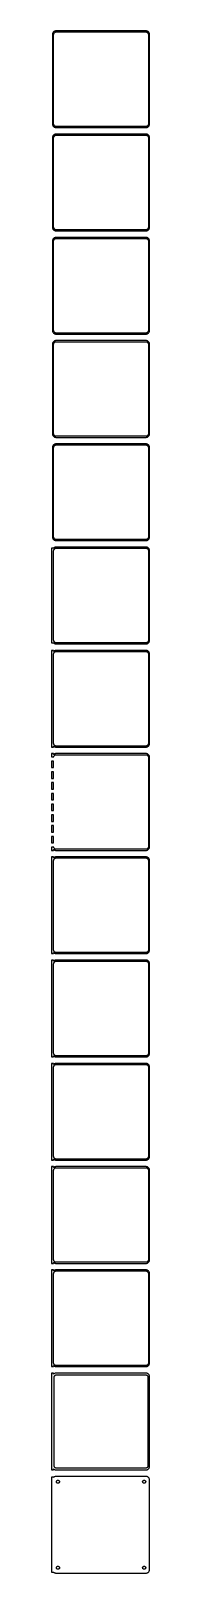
# Model space of a CAD drawing. Header units: metres. Extents: x -69 to 68, y 2093 to 4243.
import ezdxf

# ---------------------------------------------------------------- set-up
doc = ezdxf.new("R2010")
doc.units = ezdxf.units.M

msp = doc.modelspace()

# ---------------------------------------------------------------- linework, layer by layer
for p, q in [((-67.4606, 4239.13), (-67.5, 4238.5)), ((-67.5, 4238.5), (-67.5, 4113.5)), ((-67.3429, 4239.74), (-67.4606, 4239.13)), ((-67.1489, 4240.34), (-67.3429, 4239.74)), ((-66.8815, 4240.91), (-67.1489, 4240.34)), ((-66.5451, 4241.44), (-66.8815, 4240.91)), ((-66.1448, 4241.92), (-66.5451, 4241.44)), ((-65.6871, 4242.35), (-66.1448, 4241.92)), ((-66, 4238), (-65.9685, 4238.5)), ((-66, 4114), (-66, 4238)), ((-65.9685, 4238.5), (-65.8743, 4238.99)), ((-65.8743, 4238.99), (-65.7191, 4239.47)), ((-65.7191, 4239.47), (-65.5052, 4239.93)), ((-65.1791, 4242.72), (-65.6871, 4242.35)), ((-65.5052, 4239.93), (-65.2361, 4240.35)), ((-65.2361, 4240.35), (-64.9159, 4240.74)), ((-64.6289, 4243.02), (-65.1791, 4242.72)), ((-64.9159, 4240.74), (-64.5497, 4241.08)), ((-64.0451, 4243.26), (-64.6289, 4243.02)), ((-64.5497, 4241.08), (-64.1433, 4241.38)), ((-64.1433, 4241.38), (-63.7031, 4241.62)), ((-63.4369, 4243.41), (-64.0451, 4243.26)), ((-63.7031, 4241.62), (-63.2361, 4241.8)), ((-62.8139, 4243.49), (-63.4369, 4243.41)), ((-63.2361, 4241.8), (-62.7495, 4241.93)), ((62.8139, 4243.49), (-62.8139, 4243.49)), ((-62.7495, 4241.93), (-62.2512, 4241.99)), ((-62.2512, 4241.99), (62.2512, 4241.99)), ((62.2512, 4241.99), (62.7495, 4241.93)), ((62.7495, 4241.93), (63.2361, 4241.8)), ((63.4369, 4243.41), (62.8139, 4243.49)), ((63.2361, 4241.8), (63.7031, 4241.62)), ((64.0451, 4243.26), (63.4369, 4243.41)), ((63.7031, 4241.62), (64.1433, 4241.38)), ((64.6289, 4243.02), (64.0451, 4243.26)), ((64.1433, 4241.38), (64.5497, 4241.08)), ((64.5497, 4241.08), (64.9159, 4240.74)), ((65.1791, 4242.72), (64.6289, 4243.02)), ((64.9159, 4240.74), (65.2361, 4240.35)), ((65.6871, 4242.35), (65.1791, 4242.72)), ((65.2361, 4240.35), (65.5052, 4239.93)), ((65.5052, 4239.93), (65.7191, 4239.47)), ((66.1448, 4241.92), (65.6871, 4242.35)), ((65.7191, 4239.47), (65.8743, 4238.99)), ((65.8743, 4238.99), (65.9685, 4238.5)), ((65.9685, 4238.5), (66, 4238)), ((66, 4238), (66, 4114)), ((66.5451, 4241.44), (66.1448, 4241.92)), ((66.8815, 4240.91), (66.5451, 4241.44)), ((67.1489, 4240.34), (66.8815, 4240.91)), ((67.3429, 4239.74), (67.1489, 4240.34)), ((67.4606, 4239.13), (67.3429, 4239.74)), ((67.5, 4238.5), (67.4606, 4239.13)), ((67.5, 4113.5), (67.5, 4238.5)), ((-67.5, 4113.5), (-67.4606, 4112.87)), ((-67.4606, 4112.87), (-67.3429, 4112.26)), ((-67.3429, 4112.26), (-67.1489, 4111.66)), ((-67.1489, 4111.66), (-66.8815, 4111.09)), ((-66.8815, 4111.09), (-66.5451, 4110.56)), ((-66.5451, 4110.56), (-66.1448, 4110.08)), ((-66.1448, 4110.08), (-65.6871, 4109.65)), ((-65.9685, 4113.5), (-66, 4114)), ((-65.8743, 4113.01), (-65.9685, 4113.5)), ((-65.7191, 4112.53), (-65.8743, 4113.01)), ((-65.5052, 4112.07), (-65.7191, 4112.53)), ((-65.6871, 4109.65), (-65.1791, 4109.28)), ((-65.2361, 4111.65), (-65.5052, 4112.07)), ((-64.9159, 4111.26), (-65.2361, 4111.65)), ((-65.1791, 4109.28), (-64.6289, 4108.98)), ((-64.5497, 4110.92), (-64.9159, 4111.26)), ((-64.6289, 4108.98), (-64.0451, 4108.74)), ((-64.1433, 4110.62), (-64.5497, 4110.92)), ((-63.7031, 4110.38), (-64.1433, 4110.62)), ((-64.0451, 4108.74), (-63.4369, 4108.59)), ((-63.2361, 4110.2), (-63.7031, 4110.38)), ((-63.4369, 4108.59), (-62.8139, 4108.51)), ((-62.7495, 4110.07), (-63.2361, 4110.2)), ((-62.8139, 4108.51), (62.8139, 4108.51)), ((-62.2512, 4110.01), (-62.7495, 4110.07)), ((62.2512, 4110.01), (-62.2512, 4110.01)), ((62.7495, 4110.07), (62.2512, 4110.01)), ((63.2361, 4110.2), (62.7495, 4110.07)), ((62.8139, 4108.51), (63.4369, 4108.59)), ((63.7031, 4110.38), (63.2361, 4110.2)), ((63.4369, 4108.59), (64.0451, 4108.74)), ((64.1433, 4110.62), (63.7031, 4110.38)), ((64.0451, 4108.74), (64.6289, 4108.98)), ((64.5497, 4110.92), (64.1433, 4110.62)), ((64.9159, 4111.26), (64.5497, 4110.92)), ((64.6289, 4108.98), (65.1791, 4109.28)), ((65.2361, 4111.65), (64.9159, 4111.26)), ((65.1791, 4109.28), (65.6871, 4109.65)), ((65.5052, 4112.07), (65.2361, 4111.65)), ((65.7191, 4112.53), (65.5052, 4112.07)), ((65.6871, 4109.65), (66.1448, 4110.08)), ((65.8743, 4113.01), (65.7191, 4112.53)), ((65.9685, 4113.5), (65.8743, 4113.01)), ((66, 4114), (65.9685, 4113.5)), ((66.1448, 4110.08), (66.5451, 4110.56)), ((66.5451, 4110.56), (66.8815, 4111.09)), ((66.8815, 4111.09), (67.1489, 4111.66)), ((67.1489, 4111.66), (67.3429, 4112.26)), ((67.3429, 4112.26), (67.4606, 4112.87)), ((67.4606, 4112.87), (67.5, 4113.5)), ((-67.4606, 4095.13), (-67.5, 4094.5)), ((-67.5, 4094.5), (-67.5, 3969.5)), ((-67.3429, 4095.74), (-67.4606, 4095.13)), ((-67.1489, 4096.34), (-67.3429, 4095.74)), ((-66.8815, 4096.91), (-67.1489, 4096.34)), ((-66.5451, 4097.44), (-66.8815, 4096.91)), ((-66.1448, 4097.92), (-66.5451, 4097.44)), ((-65.6871, 4098.35), (-66.1448, 4097.92)), ((-66, 4094), (-65.9685, 4094.5)), ((-66, 3970), (-66, 4094)), ((-65.9685, 4094.5), (-65.8743, 4094.99)), ((-65.8743, 4094.99), (-65.7191, 4095.47)), ((-65.7191, 4095.47), (-65.5052, 4095.93)), ((-65.1791, 4098.72), (-65.6871, 4098.35)), ((-65.5052, 4095.93), (-65.2361, 4096.35)), ((-65.2361, 4096.35), (-64.9159, 4096.74)), ((-64.6289, 4099.02), (-65.1791, 4098.72)), ((-64.9159, 4096.74), (-64.5497, 4097.08)), ((-64.0451, 4099.26), (-64.6289, 4099.02)), ((-64.5497, 4097.08), (-64.1433, 4097.38)), ((-64.1433, 4097.38), (-63.7031, 4097.62)), ((-63.4369, 4099.41), (-64.0451, 4099.26)), ((-63.7031, 4097.62), (-63.2361, 4097.8)), ((-62.8139, 4099.49), (-63.4369, 4099.41)), ((-63.2361, 4097.8), (-62.7495, 4097.93)), ((62.8139, 4099.49), (-62.8139, 4099.49)), ((-62.7495, 4097.93), (-62.2512, 4097.99)), ((-62.2512, 4097.99), (62.2512, 4097.99)), ((62.2512, 4097.99), (62.7495, 4097.93)), ((62.7495, 4097.93), (63.2361, 4097.8)), ((63.4369, 4099.41), (62.8139, 4099.49)), ((63.2361, 4097.8), (63.7031, 4097.62)), ((64.0451, 4099.26), (63.4369, 4099.41)), ((63.7031, 4097.62), (64.1433, 4097.38)), ((64.6289, 4099.02), (64.0451, 4099.26)), ((64.1433, 4097.38), (64.5497, 4097.08)), ((64.5497, 4097.08), (64.9159, 4096.74)), ((65.1791, 4098.72), (64.6289, 4099.02)), ((64.9159, 4096.74), (65.2361, 4096.35)), ((65.6871, 4098.35), (65.1791, 4098.72)), ((65.2361, 4096.35), (65.5052, 4095.93)), ((65.5052, 4095.93), (65.7191, 4095.47)), ((66.1448, 4097.92), (65.6871, 4098.35)), ((65.7191, 4095.47), (65.8743, 4094.99)), ((65.8743, 4094.99), (65.9685, 4094.5)), ((65.9685, 4094.5), (66, 4094)), ((66, 4094), (66, 3970)), ((66.5451, 4097.44), (66.1448, 4097.92)), ((66.8815, 4096.91), (66.5451, 4097.44)), ((67.1489, 4096.34), (66.8815, 4096.91)), ((67.3429, 4095.74), (67.1489, 4096.34)), ((67.4606, 4095.13), (67.3429, 4095.74)), ((67.5, 4094.5), (67.4606, 4095.13)), ((67.5, 3969.5), (67.5, 4094.5)), ((-67.5, 3969.5), (-67.4606, 3968.87)), ((-67.4606, 3968.87), (-67.3429, 3968.26)), ((-67.3429, 3968.26), (-67.1489, 3967.66)), ((-67.1489, 3967.66), (-66.8815, 3967.09)), ((-66.8815, 3967.09), (-66.5451, 3966.56)), ((-66.5451, 3966.56), (-66.1448, 3966.08)), ((-66.1448, 3966.08), (-65.6871, 3965.65)), ((-65.9685, 3969.5), (-66, 3970)), ((-65.8743, 3969.01), (-65.9685, 3969.5)), ((-65.7191, 3968.53), (-65.8743, 3969.01)), ((-65.5052, 3968.07), (-65.7191, 3968.53)), ((-65.6871, 3965.65), (-65.1791, 3965.28)), ((-65.2361, 3967.65), (-65.5052, 3968.07)), ((-64.9159, 3967.26), (-65.2361, 3967.65)), ((-65.1791, 3965.28), (-64.6289, 3964.98)), ((-64.5497, 3966.92), (-64.9159, 3967.26)), ((-64.6289, 3964.98), (-64.0451, 3964.74)), ((-64.1433, 3966.62), (-64.5497, 3966.92)), ((-63.7031, 3966.38), (-64.1433, 3966.62)), ((-64.0451, 3964.74), (-63.4369, 3964.59)), ((-63.2361, 3966.2), (-63.7031, 3966.38)), ((-63.4369, 3964.59), (-62.8139, 3964.51)), ((-62.7495, 3966.07), (-63.2361, 3966.2)), ((-62.8139, 3964.51), (62.8139, 3964.51)), ((-62.2512, 3966.01), (-62.7495, 3966.07)), ((62.2512, 3966.01), (-62.2512, 3966.01)), ((62.7495, 3966.07), (62.2512, 3966.01)), ((63.2361, 3966.2), (62.7495, 3966.07)), ((62.8139, 3964.51), (63.4369, 3964.59)), ((63.7031, 3966.38), (63.2361, 3966.2)), ((63.4369, 3964.59), (64.0451, 3964.74)), ((64.1433, 3966.62), (63.7031, 3966.38)), ((64.0451, 3964.74), (64.6289, 3964.98)), ((64.5497, 3966.92), (64.1433, 3966.62)), ((64.9159, 3967.26), (64.5497, 3966.92)), ((64.6289, 3964.98), (65.1791, 3965.28)), ((65.2361, 3967.65), (64.9159, 3967.26)), ((65.1791, 3965.28), (65.6871, 3965.65)), ((65.5052, 3968.07), (65.2361, 3967.65)), ((65.7191, 3968.53), (65.5052, 3968.07)), ((65.6871, 3965.65), (66.1448, 3966.08)), ((65.8743, 3969.01), (65.7191, 3968.53)), ((65.9685, 3969.5), (65.8743, 3969.01)), ((66, 3970), (65.9685, 3969.5)), ((66.1448, 3966.08), (66.5451, 3966.56)), ((66.5451, 3966.56), (66.8815, 3967.09)), ((66.8815, 3967.09), (67.1489, 3967.66)), ((67.1489, 3967.66), (67.3429, 3968.26)), ((67.3429, 3968.26), (67.4606, 3968.87)), ((67.4606, 3968.87), (67.5, 3969.5)), ((-67.4606, 3951.13), (-67.5, 3950.5)), ((-67.5, 3950.5), (-67.5, 3825.5)), ((-67.3429, 3951.74), (-67.4606, 3951.13)), ((-67.1489, 3952.34), (-67.3429, 3951.74)), ((-66.8815, 3952.91), (-67.1489, 3952.34)), ((-66.5451, 3953.44), (-66.8815, 3952.91)), ((-66.1448, 3953.92), (-66.5451, 3953.44)), ((-65.6871, 3954.35), (-66.1448, 3953.92)), ((-66, 3950), (-65.9685, 3950.5)), ((-66, 3826), (-66, 3950)), ((-65.9685, 3950.5), (-65.8743, 3950.99)), ((-65.8743, 3950.99), (-65.7191, 3951.47)), ((-65.7191, 3951.47), (-65.5052, 3951.93)), ((-65.1791, 3954.72), (-65.6871, 3954.35)), ((-65.5052, 3951.93), (-65.2361, 3952.35)), ((-65.2361, 3952.35), (-64.9159, 3952.74)), ((-64.6289, 3955.02), (-65.1791, 3954.72)), ((-64.9159, 3952.74), (-64.5497, 3953.08)), ((-64.0451, 3955.26), (-64.6289, 3955.02)), ((-64.5497, 3953.08), (-64.1433, 3953.38)), ((-64.1433, 3953.38), (-63.7031, 3953.62)), ((-63.4369, 3955.41), (-64.0451, 3955.26)), ((-63.7031, 3953.62), (-63.2361, 3953.8)), ((-62.8139, 3955.49), (-63.4369, 3955.41)), ((-63.2361, 3953.8), (-62.7495, 3953.93)), ((62.8139, 3955.49), (-62.8139, 3955.49)), ((-62.7495, 3953.93), (-62.2512, 3953.99)), ((-62.2512, 3953.99), (62.2512, 3953.99)), ((62.2512, 3953.99), (62.7495, 3953.93)), ((62.7495, 3953.93), (63.2361, 3953.8)), ((63.4369, 3955.41), (62.8139, 3955.49)), ((63.2361, 3953.8), (63.7031, 3953.62)), ((64.0451, 3955.26), (63.4369, 3955.41)), ((63.7031, 3953.62), (64.1433, 3953.38)), ((64.6289, 3955.02), (64.0451, 3955.26)), ((64.1433, 3953.38), (64.5497, 3953.08)), ((64.5497, 3953.08), (64.9159, 3952.74)), ((65.1791, 3954.72), (64.6289, 3955.02)), ((64.9159, 3952.74), (65.2361, 3952.35)), ((65.6871, 3954.35), (65.1791, 3954.72)), ((65.2361, 3952.35), (65.5052, 3951.93)), ((65.5052, 3951.93), (65.7191, 3951.47)), ((66.1448, 3953.92), (65.6871, 3954.35)), ((65.7191, 3951.47), (65.8743, 3950.99)), ((65.8743, 3950.99), (65.9685, 3950.5)), ((65.9685, 3950.5), (66, 3950)), ((66, 3950), (66, 3826)), ((66.5451, 3953.44), (66.1448, 3953.92)), ((66.8815, 3952.91), (66.5451, 3953.44)), ((67.1489, 3952.34), (66.8815, 3952.91)), ((67.3429, 3951.74), (67.1489, 3952.34)), ((67.4606, 3951.13), (67.3429, 3951.74)), ((67.5, 3950.5), (67.4606, 3951.13)), ((67.5, 3825.5), (67.5, 3950.5)), ((-67.5, 3825.5), (-67.4606, 3824.87)), ((-67.4606, 3824.87), (-67.3429, 3824.26)), ((-67.3429, 3807.74), (-67.4606, 3807.13)), ((-67.3429, 3824.26), (-67.1489, 3823.66)), ((-67.1489, 3808.34), (-67.3429, 3807.74)), ((-67.1489, 3823.66), (-66.8815, 3823.09)), ((-66.8815, 3808.91), (-67.1489, 3808.34)), ((-66.8815, 3823.09), (-66.5451, 3822.56)), ((-66.5451, 3809.44), (-66.8815, 3808.91)), ((-66.5451, 3822.56), (-66.1448, 3822.08)), ((-66.1448, 3809.92), (-66.5451, 3809.44)), ((-66.1448, 3822.08), (-65.6871, 3821.65)), ((-65.6871, 3810.35), (-66.1448, 3809.92)), ((-65.9685, 3825.5), (-66, 3826)), ((-65.8743, 3825.01), (-65.9685, 3825.5)), ((-65.7191, 3824.53), (-65.8743, 3825.01)), ((-65.8743, 3806.99), (-65.7191, 3807.47)), ((-65.5052, 3824.07), (-65.7191, 3824.53)), ((-65.7191, 3807.47), (-65.5052, 3807.93)), ((-65.6871, 3821.65), (-65.1791, 3821.28)), ((-65.1791, 3810.72), (-65.6871, 3810.35)), ((-65.2361, 3823.65), (-65.5052, 3824.07)), ((-65.5052, 3807.93), (-65.2361, 3808.35)), ((-64.9159, 3823.26), (-65.2361, 3823.65)), ((-65.2361, 3808.35), (-64.9159, 3808.74)), ((-65.1791, 3821.28), (-64.6289, 3820.98)), ((-64.6289, 3811.02), (-65.1791, 3810.72)), ((-64.5497, 3822.92), (-64.9159, 3823.26)), ((-64.9159, 3808.74), (-64.5497, 3809.08)), ((-64.6289, 3820.98), (-64.0451, 3820.74)), ((-64.0451, 3811.26), (-64.6289, 3811.02)), ((-64.1433, 3822.62), (-64.5497, 3822.92)), ((-64.5497, 3809.08), (-64.1433, 3809.38)), ((-63.7031, 3822.38), (-64.1433, 3822.62)), ((-64.1433, 3809.38), (-63.7031, 3809.62)), ((-64.0451, 3820.74), (-63.4369, 3820.59)), ((-63.4369, 3811.41), (-64.0451, 3811.26)), ((-63.2361, 3822.2), (-63.7031, 3822.38)), ((-63.7031, 3809.62), (-63.2361, 3809.8)), ((-63.4369, 3820.59), (-62.8139, 3820.51)), ((-62.8139, 3811.49), (-63.4369, 3811.41)), ((-62.7495, 3822.07), (-63.2361, 3822.2)), ((-63.2361, 3809.8), (-62.7495, 3809.93)), ((-62.8139, 3820.51), (62.8139, 3820.51)), ((62.8139, 3811.49), (-62.8139, 3811.49)), ((-62.2512, 3822.01), (-62.7495, 3822.07)), ((-62.7495, 3809.93), (-62.2512, 3809.99)), ((62.2512, 3822.01), (-62.2512, 3822.01)), ((-62.2512, 3809.99), (62.2512, 3809.99)), ((62.7495, 3822.07), (62.2512, 3822.01)), ((62.2512, 3809.99), (62.7495, 3809.93)), ((63.2361, 3822.2), (62.7495, 3822.07)), ((62.7495, 3809.93), (63.2361, 3809.8)), ((62.8139, 3820.51), (63.4369, 3820.59)), ((63.4369, 3811.41), (62.8139, 3811.49)), ((63.7031, 3822.38), (63.2361, 3822.2)), ((63.2361, 3809.8), (63.7031, 3809.62)), ((63.4369, 3820.59), (64.0451, 3820.74)), ((64.0451, 3811.26), (63.4369, 3811.41)), ((64.1433, 3822.62), (63.7031, 3822.38)), ((63.7031, 3809.62), (64.1433, 3809.38)), ((64.0451, 3820.74), (64.6289, 3820.98)), ((64.6289, 3811.02), (64.0451, 3811.26)), ((64.5497, 3822.92), (64.1433, 3822.62)), ((64.1433, 3809.38), (64.5497, 3809.08)), ((64.9159, 3823.26), (64.5497, 3822.92)), ((64.5497, 3809.08), (64.9159, 3808.74)), ((64.6289, 3820.98), (65.1791, 3821.28)), ((65.1791, 3810.72), (64.6289, 3811.02)), ((65.2361, 3823.65), (64.9159, 3823.26)), ((64.9159, 3808.74), (65.2361, 3808.35)), ((65.1791, 3821.28), (65.6871, 3821.65)), ((65.6871, 3810.35), (65.1791, 3810.72)), ((65.5052, 3824.07), (65.2361, 3823.65)), ((65.2361, 3808.35), (65.5052, 3807.93)), ((65.7191, 3824.53), (65.5052, 3824.07)), ((65.5052, 3807.93), (65.7191, 3807.47)), ((65.6871, 3821.65), (66.1448, 3822.08)), ((66.1448, 3809.92), (65.6871, 3810.35)), ((65.8743, 3825.01), (65.7191, 3824.53)), ((65.7191, 3807.47), (65.8743, 3806.99)), ((65.9685, 3825.5), (65.8743, 3825.01)), ((66, 3826), (65.9685, 3825.5)), ((66.1448, 3822.08), (66.5451, 3822.56)), ((66.5451, 3809.44), (66.1448, 3809.92)), ((66.5451, 3822.56), (66.8815, 3823.09)), ((66.8815, 3808.91), (66.5451, 3809.44)), ((66.8815, 3823.09), (67.1489, 3823.66)), ((67.1489, 3808.34), (66.8815, 3808.91)), ((67.1489, 3823.66), (67.3429, 3824.26)), ((67.3429, 3807.74), (67.1489, 3808.34)), ((67.3429, 3824.26), (67.4606, 3824.87)), ((67.4606, 3807.13), (67.3429, 3807.74)), ((67.4606, 3824.87), (67.5, 3825.5)), ((-67.4606, 3807.13), (-67.5, 3806.5)), ((-67.5, 3806.5), (-67.5, 3681.5)), ((-66, 3806), (-65.9685, 3806.5)), ((-66, 3682), (-66, 3806)), ((-65.9685, 3806.5), (-65.8743, 3806.99)), ((65.8743, 3806.99), (65.9685, 3806.5)), ((65.9685, 3806.5), (66, 3806)), ((66, 3806), (66, 3682)), ((67.5, 3806.5), (67.4606, 3807.13)), ((67.5, 3681.5), (67.5, 3806.5)), ((-67.5, 3681.5), (-67.4606, 3680.87)), ((-67.4606, 3680.87), (-67.3429, 3680.26)), ((-67.3429, 3680.26), (-67.1489, 3679.66)), ((-67.1489, 3679.66), (-66.8815, 3679.09)), ((-66.8815, 3679.09), (-66.5451, 3678.56)), ((-66.5451, 3678.56), (-66.1448, 3678.08)), ((-65.9685, 3681.5), (-66, 3682)), ((-65.8743, 3681.01), (-65.9685, 3681.5)), ((-65.7191, 3680.53), (-65.8743, 3681.01)), ((-65.5052, 3680.07), (-65.7191, 3680.53)), ((-65.2361, 3679.65), (-65.5052, 3680.07)), ((-64.9159, 3679.26), (-65.2361, 3679.65)), ((-64.5497, 3678.92), (-64.9159, 3679.26)), ((-64.1433, 3678.62), (-64.5497, 3678.92)), ((-63.7031, 3678.38), (-64.1433, 3678.62)), ((-63.2361, 3678.2), (-63.7031, 3678.38)), ((-62.7495, 3678.07), (-63.2361, 3678.2)), ((63.2361, 3678.2), (62.7495, 3678.07)), ((63.7031, 3678.38), (63.2361, 3678.2)), ((64.1433, 3678.62), (63.7031, 3678.38)), ((64.5497, 3678.92), (64.1433, 3678.62)), ((64.9159, 3679.26), (64.5497, 3678.92)), ((65.2361, 3679.65), (64.9159, 3679.26)), ((65.5052, 3680.07), (65.2361, 3679.65)), ((65.7191, 3680.53), (65.5052, 3680.07)), ((65.8743, 3681.01), (65.7191, 3680.53)), ((65.9685, 3681.5), (65.8743, 3681.01)), ((66, 3682), (65.9685, 3681.5)), ((66.1448, 3678.08), (66.5451, 3678.56)), ((66.5451, 3678.56), (66.8815, 3679.09)), ((66.8815, 3679.09), (67.1489, 3679.66)), ((67.1489, 3679.66), (67.3429, 3680.26)), ((67.3429, 3680.26), (67.4606, 3680.87)), ((67.4606, 3680.87), (67.5, 3681.5)), ((-67.4606, 3663.13), (-67.5, 3662.5)), ((-67.5, 3662.5), (-67.5, 3537.5)), ((-67.3429, 3663.74), (-67.4606, 3663.13)), ((-67.1489, 3664.34), (-67.3429, 3663.74)), ((-66.8815, 3664.91), (-67.1489, 3664.34)), ((-66.5451, 3665.44), (-66.8815, 3664.91)), ((-66.1448, 3665.92), (-66.5451, 3665.44)), ((-66.1448, 3678.08), (-65.6871, 3677.65)), ((-65.6871, 3666.35), (-66.1448, 3665.92)), ((-66, 3662), (-65.9685, 3662.5)), ((-66, 3538), (-66, 3662)), ((-65.9685, 3662.5), (-65.8743, 3662.99)), ((-65.8743, 3662.99), (-65.7191, 3663.47)), ((-65.7191, 3663.47), (-65.5052, 3663.93)), ((-65.6871, 3677.65), (-65.1791, 3677.28)), ((-65.1791, 3666.72), (-65.6871, 3666.35)), ((-65.5052, 3663.93), (-65.2361, 3664.35)), ((-65.2361, 3664.35), (-64.9159, 3664.74)), ((-65.1791, 3677.28), (-64.6289, 3676.98)), ((-64.6289, 3667.02), (-65.1791, 3666.72)), ((-64.9159, 3664.74), (-64.5497, 3665.08)), ((-64.6289, 3676.98), (-64.0451, 3676.74)), ((-64.0451, 3667.26), (-64.6289, 3667.02)), ((-64.5497, 3665.08), (-64.1433, 3665.38)), ((-64.1433, 3665.38), (-63.7031, 3665.62)), ((-64.0451, 3676.74), (-63.4369, 3676.59)), ((-63.4369, 3667.41), (-64.0451, 3667.26)), ((-63.7031, 3665.62), (-63.2361, 3665.8)), ((-63.4369, 3676.59), (-62.8139, 3676.51)), ((-62.8139, 3667.49), (-63.4369, 3667.41)), ((-63.2361, 3665.8), (-62.7495, 3665.93)), ((-62.8139, 3676.51), (62.8139, 3676.51)), ((62.8139, 3667.49), (-62.8139, 3667.49)), ((-62.2512, 3678.01), (-62.7495, 3678.07)), ((-62.7495, 3665.93), (-62.2512, 3665.99)), ((62.2512, 3678.01), (-62.2512, 3678.01)), ((-62.2512, 3665.99), (62.2512, 3665.99)), ((62.7495, 3678.07), (62.2512, 3678.01)), ((62.2512, 3665.99), (62.7495, 3665.93)), ((62.7495, 3665.93), (63.2361, 3665.8)), ((62.8139, 3676.51), (63.4369, 3676.59)), ((63.4369, 3667.41), (62.8139, 3667.49)), ((63.2361, 3665.8), (63.7031, 3665.62)), ((63.4369, 3676.59), (64.0451, 3676.74)), ((64.0451, 3667.26), (63.4369, 3667.41)), ((63.7031, 3665.62), (64.1433, 3665.38)), ((64.0451, 3676.74), (64.6289, 3676.98)), ((64.6289, 3667.02), (64.0451, 3667.26)), ((64.1433, 3665.38), (64.5497, 3665.08)), ((64.5497, 3665.08), (64.9159, 3664.74)), ((64.6289, 3676.98), (65.1791, 3677.28)), ((65.1791, 3666.72), (64.6289, 3667.02)), ((64.9159, 3664.74), (65.2361, 3664.35)), ((65.1791, 3677.28), (65.6871, 3677.65)), ((65.6871, 3666.35), (65.1791, 3666.72)), ((65.2361, 3664.35), (65.5052, 3663.93)), ((65.5052, 3663.93), (65.7191, 3663.47)), ((65.6871, 3677.65), (66.1448, 3678.08)), ((66.1448, 3665.92), (65.6871, 3666.35)), ((65.7191, 3663.47), (65.8743, 3662.99)), ((65.8743, 3662.99), (65.9685, 3662.5)), ((65.9685, 3662.5), (66, 3662)), ((66, 3662), (66, 3538)), ((66.5451, 3665.44), (66.1448, 3665.92)), ((66.8815, 3664.91), (66.5451, 3665.44)), ((67.1489, 3664.34), (66.8815, 3664.91)), ((67.3429, 3663.74), (67.1489, 3664.34)), ((67.4606, 3663.13), (67.3429, 3663.74)), ((67.5, 3662.5), (67.4606, 3663.13)), ((67.5, 3537.5), (67.5, 3662.5)), ((-67.5, 3537.5), (-67.4606, 3536.87)), ((-67.4606, 3536.87), (-67.3429, 3536.26)), ((-67.3429, 3536.26), (-67.1489, 3535.66)), ((-67.1489, 3535.66), (-66.8815, 3535.09)), ((-66.8815, 3535.09), (-66.5451, 3534.56)), ((-66.5451, 3534.56), (-66.1448, 3534.08)), ((-66.1448, 3534.08), (-65.6871, 3533.65)), ((-65.9685, 3537.5), (-66, 3538)), ((-65.8743, 3537.01), (-65.9685, 3537.5)), ((-65.7191, 3536.53), (-65.8743, 3537.01)), ((-65.5052, 3536.07), (-65.7191, 3536.53)), ((-65.6871, 3533.65), (-65.1791, 3533.28)), ((-65.2361, 3535.65), (-65.5052, 3536.07)), ((-64.9159, 3535.26), (-65.2361, 3535.65)), ((-65.1791, 3533.28), (-64.6289, 3532.98)), ((-64.5497, 3534.92), (-64.9159, 3535.26)), ((-64.6289, 3532.98), (-64.0451, 3532.74)), ((-64.1433, 3534.62), (-64.5497, 3534.92)), ((-63.7031, 3534.38), (-64.1433, 3534.62)), ((-64.0451, 3532.74), (-63.4369, 3532.59)), ((-63.2361, 3534.2), (-63.7031, 3534.38)), ((-63.4369, 3532.59), (-62.8139, 3532.51)), ((-62.7495, 3534.07), (-63.2361, 3534.2)), ((-62.8139, 3532.51), (62.8139, 3532.51)), ((-62.2512, 3534.01), (-62.7495, 3534.07)), ((62.2512, 3534.01), (-62.2512, 3534.01)), ((62.7495, 3534.07), (62.2512, 3534.01)), ((63.2361, 3534.2), (62.7495, 3534.07)), ((62.8139, 3532.51), (63.4369, 3532.59)), ((63.7031, 3534.38), (63.2361, 3534.2)), ((63.4369, 3532.59), (64.0451, 3532.74)), ((64.1433, 3534.62), (63.7031, 3534.38)), ((64.0451, 3532.74), (64.6289, 3532.98)), ((64.5497, 3534.92), (64.1433, 3534.62)), ((64.9159, 3535.26), (64.5497, 3534.92)), ((64.6289, 3532.98), (65.1791, 3533.28)), ((65.2361, 3535.65), (64.9159, 3535.26)), ((65.1791, 3533.28), (65.6871, 3533.65)), ((65.5052, 3536.07), (65.2361, 3535.65)), ((65.7191, 3536.53), (65.5052, 3536.07)), ((65.6871, 3533.65), (66.1448, 3534.08)), ((65.8743, 3537.01), (65.7191, 3536.53)), ((65.9685, 3537.5), (65.8743, 3537.01)), ((66, 3538), (65.9685, 3537.5)), ((66.1448, 3534.08), (66.5451, 3534.56)), ((66.5451, 3534.56), (66.8815, 3535.09)), ((66.8815, 3535.09), (67.1489, 3535.66)), ((67.1489, 3535.66), (67.3429, 3536.26)), ((67.3429, 3536.26), (67.4606, 3536.87)), ((67.4606, 3536.87), (67.5, 3537.5)), ((-66, 3522.06), (-69, 3522.06)), ((-69, 3522.06), (-69, 3389.94)), ((-65.6871, 3522.35), (-66, 3522.06)), ((-66, 3518), (-65.9685, 3518.5)), ((-66, 3394), (-66, 3518)), ((-65.9685, 3518.5), (-65.8743, 3518.99)), ((-65.8743, 3518.99), (-65.7191, 3519.47)), ((-65.7191, 3519.47), (-65.5052, 3519.93)), ((-65.1791, 3522.72), (-65.6871, 3522.35)), ((-65.5052, 3519.93), (-65.2361, 3520.35)), ((-65.2361, 3520.35), (-64.9159, 3520.74)), ((-64.6289, 3523.02), (-65.1791, 3522.72)), ((-64.9159, 3520.74), (-64.5497, 3521.08)), ((-64.0451, 3523.26), (-64.6289, 3523.02)), ((-64.5497, 3521.08), (-64.1433, 3521.38)), ((-64.1433, 3521.38), (-63.7031, 3521.62)), ((-63.4369, 3523.41), (-64.0451, 3523.26)), ((-63.7031, 3521.62), (-63.2361, 3521.8)), ((-62.8139, 3523.49), (-63.4369, 3523.41)), ((-63.2361, 3521.8), (-62.7495, 3521.93)), ((62.8139, 3523.49), (-62.8139, 3523.49)), ((-62.7495, 3521.93), (-62.2512, 3521.99)), ((-62.2512, 3521.99), (62.2512, 3521.99)), ((62.2512, 3521.99), (62.7495, 3521.93)), ((62.7495, 3521.93), (63.2361, 3521.8)), ((63.4369, 3523.41), (62.8139, 3523.49)), ((63.2361, 3521.8), (63.7031, 3521.62)), ((64.0451, 3523.26), (63.4369, 3523.41)), ((63.7031, 3521.62), (64.1433, 3521.38)), ((64.6289, 3523.02), (64.0451, 3523.26)), ((64.1433, 3521.38), (64.5497, 3521.08)), ((64.5497, 3521.08), (64.9159, 3520.74)), ((65.1791, 3522.72), (64.6289, 3523.02)), ((64.9159, 3520.74), (65.2361, 3520.35)), ((65.6871, 3522.35), (65.1791, 3522.72)), ((65.2361, 3520.35), (65.5052, 3519.93)), ((65.5052, 3519.93), (65.7191, 3519.47)), ((66.1448, 3521.92), (65.6871, 3522.35)), ((65.7191, 3519.47), (65.8743, 3518.99)), ((65.8743, 3518.99), (65.9685, 3518.5)), ((65.9685, 3518.5), (66, 3518)), ((66, 3518), (66, 3394)), ((66.5451, 3521.44), (66.1448, 3521.92)), ((66.8815, 3520.91), (66.5451, 3521.44)), ((67.1489, 3520.34), (66.8815, 3520.91)), ((67.3429, 3519.74), (67.1489, 3520.34)), ((67.4606, 3519.13), (67.3429, 3519.74)), ((67.5, 3518.5), (67.4606, 3519.13)), ((67.5, 3393.5), (67.5, 3518.5)), ((-69, 3389.94), (-66, 3389.94)), ((-66, 3379.47), (-69, 3379.47)), ((-69, 3379.47), (-69, 3244.53)), ((-65.9685, 3393.5), (-66, 3394)), ((-66, 3389.94), (-65.6871, 3389.65)), ((-66, 3378.06), (-66, 3379.47)), ((-65.6871, 3378.35), (-66, 3378.06)), ((-65.8743, 3393.01), (-65.9685, 3393.5)), ((-65.7191, 3392.53), (-65.8743, 3393.01)), ((-65.5052, 3392.07), (-65.7191, 3392.53)), ((-65.6871, 3389.65), (-65.1791, 3389.28)), ((-65.1791, 3378.72), (-65.6871, 3378.35)), ((-65.2361, 3391.65), (-65.5052, 3392.07)), ((-64.9159, 3391.26), (-65.2361, 3391.65)), ((-65.1791, 3389.28), (-64.6289, 3388.98)), ((-64.6289, 3379.02), (-65.1791, 3378.72)), ((-64.5497, 3390.92), (-64.9159, 3391.26)), ((-64.9159, 3376.74), (-64.5497, 3377.08)), ((-64.6289, 3388.98), (-64.0451, 3388.74)), ((-64.0451, 3379.26), (-64.6289, 3379.02)), ((-64.1433, 3390.62), (-64.5497, 3390.92)), ((-64.5497, 3377.08), (-64.1433, 3377.38)), ((-63.7031, 3390.38), (-64.1433, 3390.62)), ((-64.1433, 3377.38), (-63.7031, 3377.62)), ((-64.0451, 3388.74), (-63.4369, 3388.59)), ((-63.4369, 3379.41), (-64.0451, 3379.26)), ((-63.2361, 3390.2), (-63.7031, 3390.38)), ((-63.7031, 3377.62), (-63.2361, 3377.8)), ((-63.4369, 3388.59), (-62.8139, 3388.51)), ((-62.8139, 3379.49), (-63.4369, 3379.41)), ((-62.7495, 3390.07), (-63.2361, 3390.2)), ((-63.2361, 3377.8), (-62.7495, 3377.93)), ((-62.8139, 3388.51), (62.8139, 3388.51)), ((62.8139, 3379.49), (-62.8139, 3379.49)), ((-62.2512, 3390.01), (-62.7495, 3390.07)), ((-62.7495, 3377.93), (-62.2512, 3377.99)), ((62.2512, 3390.01), (-62.2512, 3390.01)), ((-62.2512, 3377.99), (62.2512, 3377.99)), ((62.7495, 3390.07), (62.2512, 3390.01)), ((62.2512, 3377.99), (62.7495, 3377.93)), ((63.2361, 3390.2), (62.7495, 3390.07)), ((62.7495, 3377.93), (63.2361, 3377.8)), ((62.8139, 3388.51), (63.4369, 3388.59)), ((63.4369, 3379.41), (62.8139, 3379.49)), ((63.7031, 3390.38), (63.2361, 3390.2)), ((63.2361, 3377.8), (63.7031, 3377.62)), ((63.4369, 3388.59), (64.0451, 3388.74)), ((64.0451, 3379.26), (63.4369, 3379.41)), ((64.1433, 3390.62), (63.7031, 3390.38)), ((63.7031, 3377.62), (64.1433, 3377.38)), ((64.0451, 3388.74), (64.6289, 3388.98)), ((64.6289, 3379.02), (64.0451, 3379.26)), ((64.5497, 3390.92), (64.1433, 3390.62)), ((64.1433, 3377.38), (64.5497, 3377.08)), ((64.9159, 3391.26), (64.5497, 3390.92)), ((64.5497, 3377.08), (64.9159, 3376.74)), ((64.6289, 3388.98), (65.1791, 3389.28)), ((65.1791, 3378.72), (64.6289, 3379.02)), ((65.2361, 3391.65), (64.9159, 3391.26)), ((65.1791, 3389.28), (65.6871, 3389.65)), ((65.6871, 3378.35), (65.1791, 3378.72)), ((65.5052, 3392.07), (65.2361, 3391.65)), ((65.7191, 3392.53), (65.5052, 3392.07)), ((65.6871, 3389.65), (66.1448, 3390.08)), ((66.1448, 3377.92), (65.6871, 3378.35)), ((65.8743, 3393.01), (65.7191, 3392.53)), ((65.9685, 3393.5), (65.8743, 3393.01)), ((66, 3394), (65.9685, 3393.5)), ((66.1448, 3390.08), (66.5451, 3390.56)), ((66.5451, 3377.44), (66.1448, 3377.92)), ((66.5451, 3390.56), (66.8815, 3391.09)), ((66.8815, 3376.91), (66.5451, 3377.44)), ((66.8815, 3391.09), (67.1489, 3391.66)), ((67.1489, 3391.66), (67.3429, 3392.26)), ((67.3429, 3392.26), (67.4606, 3392.87)), ((67.4606, 3392.87), (67.5, 3393.5)), ((-66, 3374), (-65.9685, 3374.5)), ((-66, 3250), (-66, 3374)), ((-65.9685, 3374.5), (-65.8743, 3374.99)), ((-65.8743, 3374.99), (-65.7191, 3375.47)), ((-65.7191, 3375.47), (-65.5052, 3375.93)), ((-65.5052, 3375.93), (-65.2361, 3376.35)), ((-65.2361, 3376.35), (-64.9159, 3376.74)), ((64.9159, 3376.74), (65.2361, 3376.35)), ((65.2361, 3376.35), (65.5052, 3375.93)), ((65.5052, 3375.93), (65.7191, 3375.47)), ((65.7191, 3375.47), (65.8743, 3374.99)), ((65.8743, 3374.99), (65.9685, 3374.5)), ((65.9685, 3374.5), (66, 3374)), ((66, 3374), (66, 3250)), ((67.1489, 3376.34), (66.8815, 3376.91)), ((67.3429, 3375.74), (67.1489, 3376.34)), ((67.4606, 3375.13), (67.3429, 3375.74)), ((67.5, 3374.5), (67.4606, 3375.13)), ((67.5, 3249.5), (67.5, 3374.5)), ((-65.9685, 3249.5), (-66, 3250)), ((-65.8743, 3249.01), (-65.9685, 3249.5)), ((-65.7191, 3248.53), (-65.8743, 3249.01)), ((-65.5052, 3248.07), (-65.7191, 3248.53)), ((-65.2361, 3247.65), (-65.5052, 3248.07)), ((65.5052, 3248.07), (65.2361, 3247.65)), ((65.7191, 3248.53), (65.5052, 3248.07)), ((65.8743, 3249.01), (65.7191, 3248.53)), ((65.9685, 3249.5), (65.8743, 3249.01)), ((66, 3250), (65.9685, 3249.5)), ((67.1489, 3247.66), (67.3429, 3248.26)), ((67.3429, 3248.26), (67.4606, 3248.87)), ((67.4606, 3248.87), (67.5, 3249.5)), ((-69, 3244.53), (-66, 3244.53)), ((-66, 3235.49), (-69, 3235.49)), ((-69, 3235.49), (-69, 3230.99)), ((-69, 3230.99), (-65.8745, 3230.99)), ((-66, 3244.53), (-66, 3245.94)), ((-66, 3245.94), (-65.6871, 3245.65)), ((-66, 3234.06), (-66, 3235.49)), ((-65.6871, 3234.35), (-66, 3234.06)), ((-65.8745, 3230.99), (-65.8743, 3230.99)), ((-65.8743, 3230.99), (-65.7191, 3231.47)), ((-65.7191, 3231.47), (-65.5052, 3231.93)), ((-65.6871, 3245.65), (-65.1791, 3245.28)), ((-65.1791, 3234.72), (-65.6871, 3234.35)), ((-65.5052, 3231.93), (-65.2361, 3232.35)), ((-64.9159, 3247.26), (-65.2361, 3247.65)), ((-65.2361, 3232.35), (-64.9159, 3232.74)), ((-65.1791, 3245.28), (-64.6289, 3244.98)), ((-64.6289, 3235.02), (-65.1791, 3234.72)), ((-64.5497, 3246.92), (-64.9159, 3247.26)), ((-64.9159, 3232.74), (-64.5497, 3233.08)), ((-64.6289, 3244.98), (-64.0451, 3244.74)), ((-64.0451, 3235.26), (-64.6289, 3235.02)), ((-64.1433, 3246.62), (-64.5497, 3246.92)), ((-64.5497, 3233.08), (-64.1433, 3233.38)), ((-63.7031, 3246.38), (-64.1433, 3246.62)), ((-64.1433, 3233.38), (-63.7031, 3233.62)), ((-64.0451, 3244.74), (-63.4369, 3244.59)), ((-63.4369, 3235.41), (-64.0451, 3235.26)), ((-63.2361, 3246.2), (-63.7031, 3246.38)), ((-63.7031, 3233.62), (-63.2361, 3233.8)), ((-63.4369, 3244.59), (-62.8139, 3244.51)), ((-62.8139, 3235.49), (-63.4369, 3235.41)), ((-62.7495, 3246.07), (-63.2361, 3246.2)), ((-63.2361, 3233.8), (-62.7495, 3233.93)), ((-62.8139, 3244.51), (62.8139, 3244.51)), ((62.8139, 3235.49), (-62.8139, 3235.49)), ((-62.2512, 3246.01), (-62.7495, 3246.07)), ((-62.7495, 3233.93), (-62.2512, 3233.99)), ((62.2512, 3246.01), (-62.2512, 3246.01)), ((-62.2512, 3233.99), (62.2512, 3233.99)), ((62.7495, 3246.07), (62.2512, 3246.01)), ((62.2512, 3233.99), (62.7495, 3233.93)), ((63.2361, 3246.2), (62.7495, 3246.07)), ((62.7495, 3233.93), (63.2361, 3233.8)), ((62.8139, 3244.51), (63.4369, 3244.59)), ((63.4369, 3235.41), (62.8139, 3235.49)), ((63.7031, 3246.38), (63.2361, 3246.2)), ((63.2361, 3233.8), (63.7031, 3233.62)), ((63.4369, 3244.59), (64.0451, 3244.74)), ((64.0451, 3235.26), (63.4369, 3235.41)), ((64.1433, 3246.62), (63.7031, 3246.38)), ((63.7031, 3233.62), (64.1433, 3233.38)), ((64.0451, 3244.74), (64.6289, 3244.98)), ((64.6289, 3235.02), (64.0451, 3235.26)), ((64.5497, 3246.92), (64.1433, 3246.62)), ((64.1433, 3233.38), (64.5497, 3233.08)), ((64.9159, 3247.26), (64.5497, 3246.92)), ((64.5497, 3233.08), (64.9159, 3232.74)), ((64.6289, 3244.98), (65.1791, 3245.28)), ((65.1791, 3234.72), (64.6289, 3235.02)), ((65.2361, 3247.65), (64.9159, 3247.26)), ((64.9159, 3232.74), (65.2361, 3232.35)), ((65.1791, 3245.28), (65.6871, 3245.65)), ((65.6871, 3234.35), (65.1791, 3234.72)), ((65.2361, 3232.35), (65.5052, 3231.93)), ((65.5052, 3231.93), (65.7191, 3231.47)), ((65.6871, 3245.65), (66.1448, 3246.08)), ((66.1448, 3233.92), (65.6871, 3234.35)), ((65.7191, 3231.47), (65.8743, 3230.99)), ((65.8743, 3230.99), (65.9685, 3230.5)), ((65.9685, 3230.5), (66, 3230)), ((66, 3230), (66, 3106)), ((66.1448, 3246.08), (66.5451, 3246.56)), ((66.5451, 3233.44), (66.1448, 3233.92)), ((66.5451, 3246.56), (66.8815, 3247.09)), ((66.8815, 3232.91), (66.5451, 3233.44)), ((66.8815, 3247.09), (67.1489, 3247.66)), ((67.1489, 3232.34), (66.8815, 3232.91)), ((67.3429, 3231.74), (67.1489, 3232.34)), ((67.4606, 3231.13), (67.3429, 3231.74)), ((67.5, 3230.5), (67.4606, 3231.13)), ((67.5, 3105.5), (67.5, 3230.5)), ((-66, 3225.01), (-69, 3225.01)), ((-69, 3225.01), (-69, 3215.99)), ((-69, 3215.99), (-66, 3215.99)), ((-66, 3210.01), (-69, 3210.01)), ((-69, 3210.01), (-69, 3200.99)), ((-66, 3215.99), (-66, 3225.01)), ((-66, 3200.99), (-66, 3210.01)), ((-69, 3200.99), (-66, 3200.99)), ((-66, 3195.01), (-69, 3195.01)), ((-69, 3195.01), (-69, 3185.99)), ((-69, 3185.99), (-66, 3185.99)), ((-66, 3185.99), (-66, 3195.01)), ((-66, 3180.01), (-69, 3180.01)), ((-69, 3180.01), (-69, 3170.99)), ((-69, 3170.99), (-66, 3170.99)), ((-66, 3165.01), (-69, 3165.01)), ((-69, 3165.01), (-69, 3155.99)), ((-66, 3170.99), (-66, 3180.01)), ((-66, 3155.99), (-66, 3165.01)), ((-69, 3155.99), (-66, 3155.99)), ((-66, 3150.01), (-69, 3150.01)), ((-69, 3150.01), (-69, 3140.99)), ((-69, 3140.99), (-66, 3140.99)), ((-66, 3140.99), (-66, 3150.01)), ((-66, 3135.01), (-69, 3135.01)), ((-69, 3135.01), (-69, 3125.99)), ((-69, 3125.99), (-66, 3125.99)), ((-66, 3120.01), (-69, 3120.01)), ((-69, 3120.01), (-69, 3110.99)), ((-66, 3125.99), (-66, 3135.01)), ((-66, 3110.99), (-66, 3120.01)), ((-69, 3110.99), (-66, 3110.99)), ((-65.8745, 3105.01), (-69, 3105.01)), ((-69, 3105.01), (-69, 3100.51)), ((-69, 3100.51), (-66, 3100.51)), ((-66, 3101.94), (-65.6871, 3101.65)), ((-66, 3100.51), (-66, 3101.94)), ((-65.8743, 3105.01), (-65.8745, 3105.01)), ((-65.7191, 3104.53), (-65.8743, 3105.01)), ((-65.5052, 3104.07), (-65.7191, 3104.53)), ((-65.6871, 3101.65), (-65.1791, 3101.28)), ((-65.2361, 3103.65), (-65.5052, 3104.07)), ((-64.9159, 3103.26), (-65.2361, 3103.65)), ((-65.1791, 3101.28), (-64.6289, 3100.98)), ((-64.5497, 3102.92), (-64.9159, 3103.26)), ((-64.6289, 3100.98), (-64.0451, 3100.74)), ((-64.1433, 3102.62), (-64.5497, 3102.92)), ((-63.7031, 3102.38), (-64.1433, 3102.62)), ((-64.0451, 3100.74), (-63.4369, 3100.59)), ((-63.2361, 3102.2), (-63.7031, 3102.38)), ((-63.4369, 3100.59), (-62.8139, 3100.51)), ((-62.7495, 3102.07), (-63.2361, 3102.2)), ((-62.8139, 3100.51), (62.8139, 3100.51)), ((-62.2512, 3102.01), (-62.7495, 3102.07)), ((62.2512, 3102.01), (-62.2512, 3102.01)), ((62.7495, 3102.07), (62.2512, 3102.01)), ((63.2361, 3102.2), (62.7495, 3102.07)), ((62.8139, 3100.51), (63.4369, 3100.59)), ((63.7031, 3102.38), (63.2361, 3102.2)), ((63.4369, 3100.59), (64.0451, 3100.74)), ((64.1433, 3102.62), (63.7031, 3102.38)), ((64.0451, 3100.74), (64.6289, 3100.98)), ((64.5497, 3102.92), (64.1433, 3102.62)), ((64.9159, 3103.26), (64.5497, 3102.92)), ((64.6289, 3100.98), (65.1791, 3101.28)), ((65.2361, 3103.65), (64.9159, 3103.26)), ((65.1791, 3101.28), (65.6871, 3101.65)), ((65.5052, 3104.07), (65.2361, 3103.65)), ((65.7191, 3104.53), (65.5052, 3104.07)), ((65.6871, 3101.65), (66.1448, 3102.08)), ((65.8743, 3105.01), (65.7191, 3104.53)), ((65.9685, 3105.5), (65.8743, 3105.01)), ((66, 3106), (65.9685, 3105.5)), ((66.1448, 3102.08), (66.5451, 3102.56)), ((66.5451, 3102.56), (66.8815, 3103.09)), ((66.8815, 3103.09), (67.1489, 3103.66)), ((67.1489, 3103.66), (67.3429, 3104.26)), ((67.3429, 3104.26), (67.4606, 3104.87)), ((67.4606, 3104.87), (67.5, 3105.5)), ((-66, 3091.49), (-69, 3091.49)), ((-69, 3091.49), (-69, 2956.51)), ((-66, 3090.06), (-66, 3091.49)), ((-65.6871, 3090.35), (-66, 3090.06)), ((-66, 3086), (-65.9685, 3086.5)), ((-66, 2962), (-66, 3086)), ((-65.9685, 3086.5), (-65.8743, 3086.99)), ((-65.8743, 3086.99), (-65.7191, 3087.47)), ((-65.7191, 3087.47), (-65.5052, 3087.93)), ((-65.1791, 3090.72), (-65.6871, 3090.35)), ((-65.5052, 3087.93), (-65.2361, 3088.35)), ((-65.2361, 3088.35), (-64.9159, 3088.74)), ((-64.6289, 3091.02), (-65.1791, 3090.72)), ((-64.9159, 3088.74), (-64.5497, 3089.08)), ((-64.0451, 3091.26), (-64.6289, 3091.02)), ((-64.5497, 3089.08), (-64.1433, 3089.38)), ((-64.1433, 3089.38), (-63.7031, 3089.62)), ((-63.4369, 3091.41), (-64.0451, 3091.26)), ((-63.7031, 3089.62), (-63.2361, 3089.8)), ((-62.8139, 3091.49), (-63.4369, 3091.41)), ((-63.2361, 3089.8), (-62.7495, 3089.93)), ((62.8139, 3091.49), (-62.8139, 3091.49)), ((-62.7495, 3089.93), (-62.2512, 3089.99)), ((-62.2512, 3089.99), (62.2512, 3089.99)), ((62.2512, 3089.99), (62.7495, 3089.93)), ((62.7495, 3089.93), (63.2361, 3089.8)), ((63.4369, 3091.41), (62.8139, 3091.49)), ((63.2361, 3089.8), (63.7031, 3089.62)), ((64.0451, 3091.26), (63.4369, 3091.41)), ((63.7031, 3089.62), (64.1433, 3089.38)), ((64.6289, 3091.02), (64.0451, 3091.26)), ((64.1433, 3089.38), (64.5497, 3089.08)), ((64.5497, 3089.08), (64.9159, 3088.74)), ((65.1791, 3090.72), (64.6289, 3091.02)), ((64.9159, 3088.74), (65.2361, 3088.35)), ((65.6871, 3090.35), (65.1791, 3090.72)), ((65.2361, 3088.35), (65.5052, 3087.93)), ((65.5052, 3087.93), (65.7191, 3087.47)), ((66.1448, 3089.92), (65.6871, 3090.35)), ((65.7191, 3087.47), (65.8743, 3086.99)), ((65.8743, 3086.99), (65.9685, 3086.5)), ((65.9685, 3086.5), (66, 3086)), ((66, 3086), (66, 2962)), ((66.5451, 3089.44), (66.1448, 3089.92)), ((66.8815, 3088.91), (66.5451, 3089.44)), ((67.1489, 3088.34), (66.8815, 3088.91)), ((67.3429, 3087.74), (67.1489, 3088.34)), ((67.4606, 3087.13), (67.3429, 3087.74)), ((67.5, 3086.5), (67.4606, 3087.13)), ((67.5, 2961.5), (67.5, 3086.5)), ((-69, 2956.51), (-66, 2956.51)), ((-66, 2947.49), (-69, 2947.49)), ((-69, 2947.49), (-69, 2812.51)), ((-65.9685, 2961.5), (-66, 2962)), ((-66, 2957.94), (-65.6871, 2957.65)), ((-66, 2956.51), (-66, 2957.94)), ((-66, 2946.06), (-66, 2947.49)), ((-65.8743, 2961.01), (-65.9685, 2961.5)), ((-65.7191, 2960.53), (-65.8743, 2961.01)), ((-65.5052, 2960.07), (-65.7191, 2960.53)), ((-65.6871, 2957.65), (-65.1791, 2957.28)), ((-65.2361, 2959.65), (-65.5052, 2960.07)), ((-64.9159, 2959.26), (-65.2361, 2959.65)), ((-65.1791, 2957.28), (-64.6289, 2956.98)), ((-64.6289, 2947.02), (-65.1791, 2946.72)), ((-64.5497, 2958.92), (-64.9159, 2959.26)), ((-64.6289, 2956.98), (-64.0451, 2956.74)), ((-64.0451, 2947.26), (-64.6289, 2947.02)), ((-64.1433, 2958.62), (-64.5497, 2958.92)), ((-63.7031, 2958.38), (-64.1433, 2958.62)), ((-64.0451, 2956.74), (-63.4369, 2956.59)), ((-63.4369, 2947.41), (-64.0451, 2947.26)), ((-63.2361, 2958.2), (-63.7031, 2958.38)), ((-63.4369, 2956.59), (-62.8139, 2956.51)), ((-62.8139, 2947.49), (-63.4369, 2947.41)), ((-62.7495, 2958.07), (-63.2361, 2958.2)), ((-62.8139, 2956.51), (62.8139, 2956.51)), ((62.8139, 2947.49), (-62.8139, 2947.49)), ((-62.2512, 2958.01), (-62.7495, 2958.07)), ((62.2512, 2958.01), (-62.2512, 2958.01)), ((62.7495, 2958.07), (62.2512, 2958.01)), ((63.2361, 2958.2), (62.7495, 2958.07)), ((62.8139, 2956.51), (63.4369, 2956.59)), ((63.4369, 2947.41), (62.8139, 2947.49)), ((63.7031, 2958.38), (63.2361, 2958.2)), ((63.4369, 2956.59), (64.0451, 2956.74)), ((64.0451, 2947.26), (63.4369, 2947.41)), ((64.1433, 2958.62), (63.7031, 2958.38)), ((64.0451, 2956.74), (64.6289, 2956.98)), ((64.6289, 2947.02), (64.0451, 2947.26)), ((64.5497, 2958.92), (64.1433, 2958.62)), ((64.9159, 2959.26), (64.5497, 2958.92)), ((64.6289, 2956.98), (65.1791, 2957.28)), ((65.1791, 2946.72), (64.6289, 2947.02)), ((65.2361, 2959.65), (64.9159, 2959.26)), ((65.1791, 2957.28), (65.6871, 2957.65)), ((65.5052, 2960.07), (65.2361, 2959.65)), ((65.7191, 2960.53), (65.5052, 2960.07)), ((65.6871, 2957.65), (66.1448, 2958.08)), ((65.8743, 2961.01), (65.7191, 2960.53)), ((65.9685, 2961.5), (65.8743, 2961.01)), ((66, 2962), (65.9685, 2961.5)), ((66.1448, 2958.08), (66.5451, 2958.56)), ((66.5451, 2958.56), (66.8815, 2959.09)), ((66.8815, 2959.09), (67.1489, 2959.66)), ((67.1489, 2959.66), (67.3429, 2960.26)), ((67.3429, 2960.26), (67.4606, 2960.87)), ((67.4606, 2960.87), (67.5, 2961.5)), ((-65.6871, 2946.35), (-66, 2946.06)), ((-66, 2942), (-65.9685, 2942.5)), ((-66, 2818), (-66, 2942)), ((-65.9685, 2942.5), (-65.8743, 2942.99)), ((-65.8743, 2942.99), (-65.7191, 2943.47)), ((-65.7191, 2943.47), (-65.5052, 2943.93)), ((-65.1791, 2946.72), (-65.6871, 2946.35)), ((-65.5052, 2943.93), (-65.2361, 2944.35)), ((-65.2361, 2944.35), (-64.9159, 2944.74)), ((-64.9159, 2944.74), (-64.5497, 2945.08)), ((-64.5497, 2945.08), (-64.1433, 2945.38)), ((-64.1433, 2945.38), (-63.7031, 2945.62)), ((-63.7031, 2945.62), (-63.2361, 2945.8)), ((-63.2361, 2945.8), (-62.7495, 2945.93)), ((-62.7495, 2945.93), (-62.2512, 2945.99)), ((-62.2512, 2945.99), (62.2512, 2945.99)), ((62.2512, 2945.99), (62.7495, 2945.93)), ((62.7495, 2945.93), (63.2361, 2945.8)), ((63.2361, 2945.8), (63.7031, 2945.62)), ((63.7031, 2945.62), (64.1433, 2945.38)), ((64.1433, 2945.38), (64.5497, 2945.08)), ((64.5497, 2945.08), (64.9159, 2944.74)), ((64.9159, 2944.74), (65.2361, 2944.35)), ((65.6871, 2946.35), (65.1791, 2946.72)), ((65.2361, 2944.35), (65.5052, 2943.93)), ((65.5052, 2943.93), (65.7191, 2943.47)), ((66.1448, 2945.92), (65.6871, 2946.35)), ((65.7191, 2943.47), (65.8743, 2942.99)), ((65.8743, 2942.99), (65.9685, 2942.5)), ((65.9685, 2942.5), (66, 2942)), ((66, 2942), (66, 2818)), ((66.5451, 2945.44), (66.1448, 2945.92)), ((66.8815, 2944.91), (66.5451, 2945.44)), ((67.1489, 2944.34), (66.8815, 2944.91)), ((67.3429, 2943.74), (67.1489, 2944.34)), ((67.4606, 2943.13), (67.3429, 2943.74)), ((67.5, 2942.5), (67.4606, 2943.13)), ((67.5, 2817.5), (67.5, 2942.5)), ((-65.9685, 2817.5), (-66, 2818)), ((66, 2818), (65.9685, 2817.5)), ((-69, 2812.51), (-66, 2812.51)), ((-66, 2803.49), (-69, 2803.49)), ((-69, 2803.49), (-69, 2668.51)), ((-66, 2813.94), (-65.6871, 2813.65)), ((-66, 2812.51), (-66, 2813.94)), ((-66, 2802.06), (-66, 2803.49)), ((-65.6871, 2802.35), (-66, 2802.06)), ((-66, 2798), (-65.9685, 2798.5)), ((-66, 2674), (-66, 2798)), ((-65.8743, 2817.01), (-65.9685, 2817.5)), ((-65.9685, 2798.5), (-65.8743, 2798.99)), ((-65.7191, 2816.53), (-65.8743, 2817.01)), ((-65.8743, 2798.99), (-65.7191, 2799.47)), ((-65.5052, 2816.07), (-65.7191, 2816.53)), ((-65.7191, 2799.47), (-65.5052, 2799.93)), ((-65.6871, 2813.65), (-65.1791, 2813.28)), ((-65.1791, 2802.72), (-65.6871, 2802.35)), ((-65.2361, 2815.65), (-65.5052, 2816.07)), ((-65.5052, 2799.93), (-65.2361, 2800.35)), ((-64.9159, 2815.26), (-65.2361, 2815.65)), ((-65.2361, 2800.35), (-64.9159, 2800.74)), ((-65.1791, 2813.28), (-64.6289, 2812.98)), ((-64.6289, 2803.02), (-65.1791, 2802.72)), ((-64.5497, 2814.92), (-64.9159, 2815.26)), ((-64.9159, 2800.74), (-64.5497, 2801.08)), ((-64.6289, 2812.98), (-64.0451, 2812.74)), ((-64.0451, 2803.26), (-64.6289, 2803.02)), ((-64.1433, 2814.62), (-64.5497, 2814.92)), ((-64.5497, 2801.08), (-64.1433, 2801.38)), ((-63.7031, 2814.38), (-64.1433, 2814.62)), ((-64.1433, 2801.38), (-63.7031, 2801.62)), ((-64.0451, 2812.74), (-63.4369, 2812.59)), ((-63.4369, 2803.41), (-64.0451, 2803.26)), ((-63.2361, 2814.2), (-63.7031, 2814.38)), ((-63.7031, 2801.62), (-63.2361, 2801.8)), ((-63.4369, 2812.59), (-62.8139, 2812.51)), ((-62.8139, 2803.49), (-63.4369, 2803.41)), ((-62.7495, 2814.07), (-63.2361, 2814.2)), ((-63.2361, 2801.8), (-62.7495, 2801.93)), ((-62.8139, 2812.51), (62.8139, 2812.51)), ((62.8139, 2803.49), (-62.8139, 2803.49)), ((-62.2512, 2814.01), (-62.7495, 2814.07)), ((-62.7495, 2801.93), (-62.2512, 2801.99)), ((62.2512, 2814.01), (-62.2512, 2814.01)), ((-62.2512, 2801.99), (62.2512, 2801.99)), ((62.7495, 2814.07), (62.2512, 2814.01)), ((62.2512, 2801.99), (62.7495, 2801.93)), ((63.2361, 2814.2), (62.7495, 2814.07)), ((62.7495, 2801.93), (63.2361, 2801.8)), ((62.8139, 2812.51), (63.4369, 2812.59)), ((63.4369, 2803.41), (62.8139, 2803.49)), ((63.7031, 2814.38), (63.2361, 2814.2)), ((63.2361, 2801.8), (63.7031, 2801.62)), ((63.4369, 2812.59), (64.0451, 2812.74)), ((64.0451, 2803.26), (63.4369, 2803.41)), ((64.1433, 2814.62), (63.7031, 2814.38)), ((63.7031, 2801.62), (64.1433, 2801.38)), ((64.0451, 2812.74), (64.6289, 2812.98)), ((64.6289, 2803.02), (64.0451, 2803.26)), ((64.5497, 2814.92), (64.1433, 2814.62)), ((64.1433, 2801.38), (64.5497, 2801.08)), ((64.9159, 2815.26), (64.5497, 2814.92)), ((64.5497, 2801.08), (64.9159, 2800.74)), ((64.6289, 2812.98), (65.1791, 2813.28)), ((65.1791, 2802.72), (64.6289, 2803.02)), ((65.2361, 2815.65), (64.9159, 2815.26)), ((64.9159, 2800.74), (65.2361, 2800.35)), ((65.1791, 2813.28), (65.6871, 2813.65)), ((65.6871, 2802.35), (65.1791, 2802.72)), ((65.5052, 2816.07), (65.2361, 2815.65)), ((65.2361, 2800.35), (65.5052, 2799.93)), ((65.7191, 2816.53), (65.5052, 2816.07)), ((65.5052, 2799.93), (65.7191, 2799.47)), ((65.6871, 2813.65), (66.1448, 2814.08)), ((66.1448, 2801.92), (65.6871, 2802.35)), ((65.8743, 2817.01), (65.7191, 2816.53)), ((65.7191, 2799.47), (65.8743, 2798.99)), ((65.9685, 2817.5), (65.8743, 2817.01)), ((65.8743, 2798.99), (65.9685, 2798.5)), ((65.9685, 2798.5), (66, 2798)), ((66, 2798), (66, 2674)), ((66.1448, 2814.08), (66.5451, 2814.56)), ((66.5451, 2801.44), (66.1448, 2801.92)), ((66.5451, 2814.56), (66.8815, 2815.09)), ((66.8815, 2800.91), (66.5451, 2801.44)), ((66.8815, 2815.09), (67.1489, 2815.66)), ((67.1489, 2800.34), (66.8815, 2800.91)), ((67.1489, 2815.66), (67.3429, 2816.26)), ((67.3429, 2799.74), (67.1489, 2800.34)), ((67.3429, 2816.26), (67.4606, 2816.87)), ((67.4606, 2799.13), (67.3429, 2799.74)), ((67.4606, 2816.87), (67.5, 2817.5)), ((67.5, 2798.5), (67.4606, 2799.13)), ((67.5, 2673.5), (67.5, 2798.5)), ((-69, 2668.51), (-66, 2668.51)), ((-65.9685, 2673.5), (-66, 2674)), ((-66, 2669.94), (-65.6871, 2669.65)), ((-66, 2668.51), (-66, 2669.94)), ((-65.8743, 2673.01), (-65.9685, 2673.5)), ((-65.7191, 2672.53), (-65.8743, 2673.01)), ((-65.5052, 2672.07), (-65.7191, 2672.53)), ((-65.6871, 2669.65), (-65.1791, 2669.28)), ((-65.2361, 2671.65), (-65.5052, 2672.07)), ((-64.9159, 2671.26), (-65.2361, 2671.65)), ((-65.1791, 2669.28), (-64.6289, 2668.98)), ((-64.5497, 2670.92), (-64.9159, 2671.26)), ((-64.6289, 2668.98), (-64.0451, 2668.74)), ((-64.1433, 2670.62), (-64.5497, 2670.92)), ((-63.7031, 2670.38), (-64.1433, 2670.62)), ((-64.0451, 2668.74), (-63.4369, 2668.59)), ((-63.2361, 2670.2), (-63.7031, 2670.38)), ((-63.4369, 2668.59), (-62.8139, 2668.51)), ((-62.7495, 2670.07), (-63.2361, 2670.2)), ((-62.8139, 2668.51), (62.8139, 2668.51)), ((-62.2512, 2670.01), (-62.7495, 2670.07)), ((62.2512, 2670.01), (-62.2512, 2670.01)), ((62.7495, 2670.07), (62.2512, 2670.01)), ((63.2361, 2670.2), (62.7495, 2670.07)), ((62.8139, 2668.51), (63.4369, 2668.59)), ((63.7031, 2670.38), (63.2361, 2670.2)), ((63.4369, 2668.59), (64.0451, 2668.74)), ((64.1433, 2670.62), (63.7031, 2670.38)), ((64.0451, 2668.74), (64.6289, 2668.98)), ((64.5497, 2670.92), (64.1433, 2670.62)), ((64.9159, 2671.26), (64.5497, 2670.92)), ((64.6289, 2668.98), (65.1791, 2669.28)), ((65.2361, 2671.65), (64.9159, 2671.26)), ((65.1791, 2669.28), (65.6871, 2669.65)), ((65.5052, 2672.07), (65.2361, 2671.65)), ((65.7191, 2672.53), (65.5052, 2672.07)), ((65.6871, 2669.65), (66.1448, 2670.08)), ((65.8743, 2673.01), (65.7191, 2672.53)), ((65.9685, 2673.5), (65.8743, 2673.01)), ((66, 2674), (65.9685, 2673.5)), ((66.1448, 2670.08), (66.5451, 2670.56)), ((66.5451, 2670.56), (66.8815, 2671.09)), ((66.8815, 2671.09), (67.1489, 2671.66)), ((67.1489, 2671.66), (67.3429, 2672.26)), ((67.3429, 2672.26), (67.4606, 2672.87)), ((67.4606, 2672.87), (67.5, 2673.5)), ((-66, 2659.49), (-69, 2659.49)), ((-69, 2659.49), (-69, 2524.51)), ((-66, 2658.06), (-66, 2659.49)), ((-65.6871, 2658.35), (-66, 2658.06)), ((-66, 2654), (-65.9685, 2654.5)), ((-66, 2530), (-66, 2654)), ((-65.9685, 2654.5), (-65.8743, 2654.99)), ((-65.8743, 2654.99), (-65.7191, 2655.47)), ((-65.7191, 2655.47), (-65.5052, 2655.93)), ((-65.1791, 2658.72), (-65.6871, 2658.35)), ((-65.5052, 2655.93), (-65.2361, 2656.35)), ((-65.2361, 2656.35), (-64.9159, 2656.74)), ((-64.6289, 2659.02), (-65.1791, 2658.72)), ((-64.9159, 2656.74), (-64.5497, 2657.08)), ((-64.0451, 2659.26), (-64.6289, 2659.02)), ((-64.5497, 2657.08), (-64.1433, 2657.38)), ((-64.1433, 2657.38), (-63.7031, 2657.62)), ((-63.4369, 2659.41), (-64.0451, 2659.26)), ((-63.7031, 2657.62), (-63.2361, 2657.8)), ((-62.8139, 2659.49), (-63.4369, 2659.41)), ((-63.2361, 2657.8), (-62.7495, 2657.93)), ((62.8139, 2659.49), (-62.8139, 2659.49)), ((-62.7495, 2657.93), (-62.2512, 2657.99)), ((-62.2512, 2657.99), (62.2512, 2657.99)), ((62.2512, 2657.99), (62.7495, 2657.93)), ((62.7495, 2657.93), (63.2361, 2657.8)), ((63.4369, 2659.41), (62.8139, 2659.49)), ((63.2361, 2657.8), (63.7031, 2657.62)), ((64.0451, 2659.26), (63.4369, 2659.41)), ((63.7031, 2657.62), (64.1433, 2657.38)), ((64.6289, 2659.02), (64.0451, 2659.26)), ((64.1433, 2657.38), (64.5497, 2657.08)), ((64.5497, 2657.08), (64.9159, 2656.74)), ((65.1791, 2658.72), (64.6289, 2659.02)), ((64.9159, 2656.74), (65.2361, 2656.35)), ((65.6871, 2658.35), (65.1791, 2658.72)), ((65.2361, 2656.35), (65.5052, 2655.93)), ((65.5052, 2655.93), (65.7191, 2655.47)), ((66.1448, 2657.92), (65.6871, 2658.35)), ((65.7191, 2655.47), (65.8743, 2654.99)), ((65.8743, 2654.99), (65.9685, 2654.5)), ((65.9685, 2654.5), (66, 2654)), ((66, 2654), (66, 2530)), ((66.5451, 2657.44), (66.1448, 2657.92)), ((66.8815, 2656.91), (66.5451, 2657.44)), ((67.1489, 2656.34), (66.8815, 2656.91)), ((67.3429, 2655.74), (67.1489, 2656.34)), ((67.4606, 2655.13), (67.3429, 2655.74)), ((67.5, 2654.5), (67.4606, 2655.13)), ((67.5, 2529.5), (67.5, 2654.5)), ((-69, 2524.51), (-66, 2524.51)), ((-65.9685, 2529.5), (-66, 2530)), ((-66, 2525.94), (-65.6871, 2525.65)), ((-66, 2524.51), (-66, 2525.94)), ((-65.8743, 2529.01), (-65.9685, 2529.5)), ((-65.7191, 2528.53), (-65.8743, 2529.01)), ((-65.5052, 2528.07), (-65.7191, 2528.53)), ((-65.6871, 2525.65), (-65.1791, 2525.28)), ((-65.2361, 2527.65), (-65.5052, 2528.07)), ((-64.9159, 2527.26), (-65.2361, 2527.65)), ((-65.1791, 2525.28), (-64.6289, 2524.98)), ((-64.5497, 2526.92), (-64.9159, 2527.26)), ((-64.6289, 2524.98), (-64.0451, 2524.74)), ((-64.1433, 2526.62), (-64.5497, 2526.92)), ((-63.7031, 2526.38), (-64.1433, 2526.62)), ((-64.0451, 2524.74), (-63.4369, 2524.59)), ((-63.2361, 2526.2), (-63.7031, 2526.38)), ((-63.4369, 2524.59), (-62.8139, 2524.51)), ((-62.7495, 2526.07), (-63.2361, 2526.2)), ((-62.8139, 2524.51), (62.8139, 2524.51)), ((-62.2512, 2526.01), (-62.7495, 2526.07)), ((62.2512, 2526.01), (-62.2512, 2526.01)), ((62.7495, 2526.07), (62.2512, 2526.01)), ((63.2361, 2526.2), (62.7495, 2526.07)), ((62.8139, 2524.51), (63.4369, 2524.59)), ((63.7031, 2526.38), (63.2361, 2526.2)), ((63.4369, 2524.59), (64.0451, 2524.74)), ((64.1433, 2526.62), (63.7031, 2526.38)), ((64.0451, 2524.74), (64.6289, 2524.98)), ((64.5497, 2526.92), (64.1433, 2526.62)), ((64.9159, 2527.26), (64.5497, 2526.92)), ((64.6289, 2524.98), (65.1791, 2525.28)), ((65.2361, 2527.65), (64.9159, 2527.26)), ((65.1791, 2525.28), (65.6871, 2525.65)), ((65.5052, 2528.07), (65.2361, 2527.65)), ((65.7191, 2528.53), (65.5052, 2528.07)), ((65.6871, 2525.65), (66.1448, 2526.08)), ((65.8743, 2529.01), (65.7191, 2528.53)), ((65.9685, 2529.5), (65.8743, 2529.01)), ((66, 2530), (65.9685, 2529.5)), ((66.1448, 2526.08), (66.5451, 2526.56)), ((66.5451, 2526.56), (66.8815, 2527.09)), ((66.8815, 2527.09), (67.1489, 2527.66)), ((67.1489, 2527.66), (67.3429, 2528.26)), ((67.3429, 2528.26), (67.4606, 2528.87)), ((67.4606, 2528.87), (67.5, 2529.5)), ((-66, 2515.49), (-69, 2515.49)), ((-69, 2515.49), (-69, 2380.51)), ((-66, 2514.06), (-66, 2515.49)), ((-65.6871, 2514.35), (-66, 2514.06)), ((-66, 2510), (-65.9685, 2510.5)), ((-66, 2386), (-66, 2510)), ((-65.9685, 2510.5), (-65.8743, 2510.99)), ((-65.8743, 2510.99), (-65.7191, 2511.47)), ((-65.7191, 2511.47), (-65.5052, 2511.93)), ((-65.1791, 2514.72), (-65.6871, 2514.35)), ((-65.5052, 2511.93), (-65.2361, 2512.35)), ((-65.2361, 2512.35), (-64.9159, 2512.74)), ((-64.6289, 2515.02), (-65.1791, 2514.72)), ((-64.9159, 2512.74), (-64.5497, 2513.08)), ((-64.0451, 2515.26), (-64.6289, 2515.02)), ((-64.5497, 2513.08), (-64.1433, 2513.38)), ((-64.1433, 2513.38), (-63.7031, 2513.62)), ((-63.4369, 2515.41), (-64.0451, 2515.26)), ((-63.7031, 2513.62), (-63.2361, 2513.8)), ((-62.8139, 2515.49), (-63.4369, 2515.41)), ((-63.2361, 2513.8), (-62.7495, 2513.93)), ((62.8139, 2515.49), (-62.8139, 2515.49)), ((-62.7495, 2513.93), (-62.2512, 2513.99)), ((-62.2512, 2513.99), (62.2512, 2513.99)), ((62.2512, 2513.99), (62.7495, 2513.93)), ((62.7495, 2513.93), (63.2361, 2513.8)), ((63.4369, 2515.41), (62.8139, 2515.49)), ((63.2361, 2513.8), (63.7031, 2513.62)), ((64.0451, 2515.26), (63.4369, 2515.41)), ((63.7031, 2513.62), (64.1433, 2513.38)), ((64.6289, 2515.02), (64.0451, 2515.26)), ((64.1433, 2513.38), (64.5497, 2513.08)), ((64.5497, 2513.08), (64.9159, 2512.74)), ((65.1791, 2514.72), (64.6289, 2515.02)), ((64.9159, 2512.74), (65.2361, 2512.35)), ((65.6871, 2514.35), (65.1791, 2514.72)), ((65.2361, 2512.35), (65.5052, 2511.93)), ((65.5052, 2511.93), (65.7191, 2511.47)), ((66.1448, 2513.92), (65.6871, 2514.35)), ((65.7191, 2511.47), (65.8743, 2510.99)), ((65.8743, 2510.99), (65.9685, 2510.5)), ((65.9685, 2510.5), (66, 2510)), ((66, 2510), (66, 2386)), ((66.5451, 2513.44), (66.1448, 2513.92)), ((66.8815, 2512.91), (66.5451, 2513.44)), ((67.1489, 2512.34), (66.8815, 2512.91)), ((67.3429, 2511.74), (67.1489, 2512.34)), ((67.4606, 2511.13), (67.3429, 2511.74)), ((67.5, 2510.5), (67.4606, 2511.13)), ((67.5, 2385.5), (67.5, 2510.5)), ((-69, 2380.51), (-66, 2380.51)), ((-66, 2371.48), (-69, 2371.48)), ((-69, 2371.48), (-69, 2236.52)), ((-65.9685, 2385.5), (-66, 2386)), ((-66, 2381.94), (-65.6871, 2381.65)), ((-66, 2380.51), (-66, 2381.94)), ((-66, 2370.06), (-66, 2371.48)), ((-65.6871, 2370.35), (-66, 2370.06)), ((-65.8743, 2385.01), (-65.9685, 2385.5)), ((-65.7191, 2384.53), (-65.8743, 2385.01)), ((-65.5052, 2384.07), (-65.7191, 2384.53)), ((-65.6871, 2381.65), (-65.1791, 2381.28)), ((-65.1791, 2370.72), (-65.6871, 2370.35)), ((-65.2361, 2383.65), (-65.5052, 2384.07)), ((-64.9159, 2383.26), (-65.2361, 2383.65)), ((-65.1791, 2381.28), (-64.6289, 2380.98)), ((-64.6289, 2371.02), (-65.1791, 2370.72)), ((-65.1129, 2366), (-65.0884, 2366.39)), ((-65.0884, 2366.39), (-65.0151, 2366.77)), ((-65.0151, 2366.77), (-64.8943, 2367.15)), ((-64.5497, 2382.92), (-64.9159, 2383.26)), ((-64.8943, 2367.15), (-64.7279, 2367.5)), ((-64.7279, 2367.5), (-64.5184, 2367.83)), ((-64.6289, 2380.98), (-64.0451, 2380.74)), ((-64.0451, 2371.26), (-64.6289, 2371.02)), ((-64.1433, 2382.62), (-64.5497, 2382.92)), ((-64.5184, 2367.83), (-64.2692, 2368.13)), ((-64.2692, 2368.13), (-63.9842, 2368.4)), ((-63.7031, 2382.38), (-64.1433, 2382.62)), ((-64.0451, 2380.74), (-63.4369, 2380.59)), ((-63.4369, 2371.41), (-64.0451, 2371.26)), ((-63.9842, 2368.4), (-63.668, 2368.63)), ((-63.2361, 2382.2), (-63.7031, 2382.38)), ((-63.668, 2368.63), (-63.3254, 2368.82)), ((-63.4369, 2380.59), (-62.8139, 2380.51)), ((-62.8139, 2371.49), (-63.4369, 2371.41)), ((-63.3254, 2368.82), (-62.9619, 2368.96)), ((-62.7495, 2382.07), (-63.2361, 2382.2)), ((-62.9619, 2368.96), (-62.5833, 2369.06)), ((-62.8139, 2380.51), (62.8139, 2380.51)), ((62.8139, 2371.49), (-62.8139, 2371.49)), ((-62.2512, 2382.01), (-62.7495, 2382.07)), ((-62.5833, 2369.06), (-62.1954, 2369.11)), ((62.2512, 2382.01), (-62.2512, 2382.01)), ((-62.1954, 2369.11), (62.1954, 2369.11)), ((62.1954, 2369.11), (62.5833, 2369.06)), ((62.7495, 2382.07), (62.2512, 2382.01)), ((62.5833, 2369.06), (62.9619, 2368.96)), ((63.2361, 2382.2), (62.7495, 2382.07)), ((62.8139, 2380.51), (63.4369, 2380.59)), ((63.4369, 2371.41), (62.8139, 2371.49)), ((62.9619, 2368.96), (63.3254, 2368.82)), ((63.7031, 2382.38), (63.2361, 2382.2)), ((63.3254, 2368.82), (63.668, 2368.63)), ((63.4369, 2380.59), (64.0451, 2380.74)), ((64.0451, 2371.26), (63.4369, 2371.41)), ((63.668, 2368.63), (63.9842, 2368.4)), ((64.1433, 2382.62), (63.7031, 2382.38)), ((63.9842, 2368.4), (64.2692, 2368.13)), ((64.0451, 2380.74), (64.6289, 2380.98)), ((64.6289, 2371.02), (64.0451, 2371.26)), ((64.5497, 2382.92), (64.1433, 2382.62)), ((64.2692, 2368.13), (64.5184, 2367.83)), ((64.5184, 2367.83), (64.7279, 2367.5)), ((64.9159, 2383.26), (64.5497, 2382.92)), ((64.6289, 2380.98), (65.1791, 2381.28)), ((65.1791, 2370.72), (64.6289, 2371.02)), ((64.7279, 2367.5), (64.8943, 2367.15)), ((64.8943, 2367.15), (65.0151, 2366.77)), ((65.2361, 2383.65), (64.9159, 2383.26)), ((65.0151, 2366.77), (65.0884, 2366.39)), ((65.0884, 2366.39), (65.1129, 2366)), ((65.1791, 2381.28), (65.6871, 2381.65)), ((65.6871, 2370.35), (65.1791, 2370.72)), ((65.5052, 2384.07), (65.2361, 2383.65)), ((65.7191, 2384.53), (65.5052, 2384.07)), ((65.6871, 2381.65), (66.1448, 2382.08)), ((66.1448, 2369.92), (65.6871, 2370.35)), ((65.8743, 2385.01), (65.7191, 2384.53)), ((65.9685, 2385.5), (65.8743, 2385.01)), ((66, 2386), (65.9685, 2385.5)), ((66.1448, 2382.08), (66.5451, 2382.56)), ((66.5451, 2369.44), (66.1448, 2369.92)), ((66.5451, 2382.56), (66.8815, 2383.09)), ((66.8815, 2368.91), (66.5451, 2369.44)), ((66.8815, 2383.09), (67.1489, 2383.66)), ((67.1489, 2368.34), (66.8815, 2368.91)), ((67.1489, 2383.66), (67.3429, 2384.26)), ((67.3429, 2367.74), (67.1489, 2368.34)), ((67.3429, 2384.26), (67.4606, 2384.87)), ((67.4606, 2367.13), (67.3429, 2367.74)), ((67.4606, 2384.87), (67.5, 2385.5)), ((67.5, 2366.5), (67.4606, 2367.13)), ((67.5, 2241.5), (67.5, 2366.5)), ((-65.1129, 2242), (-65.1129, 2366)), ((65.1129, 2366), (65.1129, 2242)), ((-66, 2236.52), (-66, 2237.94)), ((-66, 2237.94), (-65.6871, 2237.65)), ((-65.6871, 2237.65), (-65.1791, 2237.28)), ((-65.1791, 2237.28), (-64.6289, 2236.98)), ((-65.0884, 2241.61), (-65.1129, 2242)), ((-65.0151, 2241.23), (-65.0884, 2241.61)), ((-64.8943, 2240.85), (-65.0151, 2241.23)), ((-64.7279, 2240.5), (-64.8943, 2240.85)), ((-64.5184, 2240.17), (-64.7279, 2240.5)), ((-64.2692, 2239.87), (-64.5184, 2240.17)), ((-63.9842, 2239.6), (-64.2692, 2239.87)), ((-63.668, 2239.37), (-63.9842, 2239.6)), ((-63.3254, 2239.18), (-63.668, 2239.37)), ((-62.9619, 2239.04), (-63.3254, 2239.18)), ((-62.5833, 2238.94), (-62.9619, 2239.04)), ((-62.1954, 2238.89), (-62.5833, 2238.94)), ((62.1954, 2238.89), (-62.1954, 2238.89)), ((62.5833, 2238.94), (62.1954, 2238.89)), ((62.9619, 2239.04), (62.5833, 2238.94)), ((63.3254, 2239.18), (62.9619, 2239.04)), ((63.668, 2239.37), (63.3254, 2239.18)), ((63.9842, 2239.6), (63.668, 2239.37)), ((64.2692, 2239.87), (63.9842, 2239.6)), ((64.5184, 2240.17), (64.2692, 2239.87)), ((64.7279, 2240.5), (64.5184, 2240.17)), ((64.6289, 2236.98), (65.1791, 2237.28)), ((64.8943, 2240.85), (64.7279, 2240.5)), ((65.0151, 2241.23), (64.8943, 2240.85)), ((65.0884, 2241.61), (65.0151, 2241.23)), ((65.1129, 2242), (65.0884, 2241.61)), ((65.1791, 2237.28), (65.6871, 2237.65)), ((65.6871, 2237.65), (66.1448, 2238.08)), ((66.1448, 2238.08), (66.5451, 2238.56)), ((66.5451, 2238.56), (66.8815, 2239.09)), ((66.8815, 2239.09), (67.1489, 2239.66)), ((67.1489, 2239.66), (67.3429, 2240.26)), ((67.3429, 2240.26), (67.4606, 2240.87)), ((67.4606, 2240.87), (67.5, 2241.5)), ((-69, 2236.52), (-66, 2236.52)), ((-66, 2226.15), (-69, 2226.15)), ((-69, 2226.15), (-69, 2093.85)), ((-65.6871, 2226.35), (-66, 2226.06)), ((-66, 2226.06), (-66, 2226.15)), ((-65.1791, 2226.72), (-65.6871, 2226.35)), ((-64.6289, 2227.02), (-65.1791, 2226.72)), ((-64.6289, 2236.98), (-64.0451, 2236.74)), ((-64.0451, 2227.26), (-64.6289, 2227.02)), ((-64.0451, 2236.74), (-63.4369, 2236.59)), ((-63.4369, 2227.41), (-64.0451, 2227.26)), ((-63.4369, 2236.59), (-62.8139, 2236.51)), ((-62.8139, 2227.49), (-63.4369, 2227.41)), ((-62.8139, 2236.51), (62.8139, 2236.51)), ((62.8139, 2227.49), (-62.8139, 2227.49)), ((-62.1353, 2220), (-62.1185, 2220.27)), ((-62.1185, 2219.73), (-62.1353, 2220)), ((-62.1185, 2220.27), (-62.0682, 2220.53)), ((-62.0682, 2219.47), (-62.1185, 2219.73)), ((-62.0682, 2220.53), (-61.9853, 2220.79)), ((-61.9853, 2219.21), (-62.0682, 2219.47)), ((-61.9853, 2220.79), (-61.8712, 2221.03)), ((-61.8712, 2218.97), (-61.9853, 2219.21)), ((-61.8712, 2221.03), (-61.7275, 2221.26)), ((-61.7275, 2218.74), (-61.8712, 2218.97)), ((-61.7275, 2221.26), (-61.5565, 2221.46)), ((-61.5565, 2218.54), (-61.7275, 2218.74)), ((-61.5565, 2221.46), (-61.3611, 2221.65)), ((-61.3611, 2218.35), (-61.5565, 2218.54)), ((-61.3611, 2221.65), (-61.1441, 2221.8)), ((-61.1441, 2218.2), (-61.3611, 2218.35)), ((-61.1441, 2221.8), (-60.9092, 2221.93)), ((-60.9092, 2218.07), (-61.1441, 2218.2)), ((-60.9092, 2221.93), (-60.6598, 2222.03)), ((-60.6598, 2217.97), (-60.9092, 2218.07)), ((-60.6598, 2222.03), (-60.4001, 2222.1)), ((-60.4001, 2217.9), (-60.6598, 2217.97)), ((-60.4001, 2222.1), (-60.1341, 2222.13)), ((-60.1341, 2217.87), (-60.4001, 2217.9)), ((-60.1341, 2222.13), (-59.8659, 2222.13)), ((-59.8659, 2217.87), (-60.1341, 2217.87)), ((-59.8659, 2222.13), (-59.5999, 2222.1)), ((-59.5999, 2217.9), (-59.8659, 2217.87)), ((-59.5999, 2222.1), (-59.3401, 2222.03)), ((-59.3401, 2217.97), (-59.5999, 2217.9)), ((-59.3401, 2222.03), (-59.0908, 2221.93)), ((-59.0908, 2218.07), (-59.3401, 2217.97)), ((-59.0908, 2221.93), (-58.8559, 2221.8)), ((-58.8559, 2218.2), (-59.0908, 2218.07)), ((-58.8559, 2221.8), (-58.6389, 2221.65)), ((-58.6389, 2218.35), (-58.8559, 2218.2)), ((-58.6389, 2221.65), (-58.4434, 2221.46)), ((-58.4434, 2218.54), (-58.6389, 2218.35)), ((-58.4434, 2221.46), (-58.2725, 2221.26)), ((-58.2725, 2218.74), (-58.4434, 2218.54)), ((-58.2725, 2221.26), (-58.1288, 2221.03)), ((-58.1288, 2218.97), (-58.2725, 2218.74)), ((-58.1288, 2221.03), (-58.0146, 2220.79)), ((-58.0146, 2219.21), (-58.1288, 2218.97)), ((-58.0146, 2220.79), (-57.9318, 2220.53)), ((-57.9318, 2219.47), (-58.0146, 2219.21)), ((-57.9318, 2220.53), (-57.8815, 2220.27)), ((-57.8815, 2219.73), (-57.9318, 2219.47)), ((-57.8815, 2220.27), (-57.8647, 2220)), ((-57.8647, 2220), (-57.8815, 2219.73)), ((57.8647, 2220), (57.8815, 2220.27)), ((57.8815, 2219.73), (57.8647, 2220)), ((57.8815, 2220.27), (57.9318, 2220.53)), ((57.9318, 2219.47), (57.8815, 2219.73)), ((57.9318, 2220.53), (58.0146, 2220.79)), ((58.0146, 2219.21), (57.9318, 2219.47)), ((58.0146, 2220.79), (58.1288, 2221.03)), ((58.1288, 2218.97), (58.0146, 2219.21)), ((58.1288, 2221.03), (58.2725, 2221.26)), ((58.2725, 2218.74), (58.1288, 2218.97)), ((58.2725, 2221.26), (58.4434, 2221.46)), ((58.4434, 2218.54), (58.2725, 2218.74)), ((58.4434, 2221.46), (58.6389, 2221.65)), ((58.6389, 2218.35), (58.4434, 2218.54)), ((58.6389, 2221.65), (58.8559, 2221.8)), ((58.8559, 2218.2), (58.6389, 2218.35)), ((58.8559, 2221.8), (59.0908, 2221.93)), ((59.0908, 2218.07), (58.8559, 2218.2)), ((59.0908, 2221.93), (59.3401, 2222.03)), ((59.3401, 2217.97), (59.0908, 2218.07)), ((59.3401, 2222.03), (59.5999, 2222.1)), ((59.5999, 2217.9), (59.3401, 2217.97)), ((59.5999, 2222.1), (59.8659, 2222.13)), ((59.8659, 2217.87), (59.5999, 2217.9)), ((59.8659, 2222.13), (60.1341, 2222.13)), ((60.1341, 2217.87), (59.8659, 2217.87)), ((60.1341, 2222.13), (60.4001, 2222.1)), ((60.4001, 2217.9), (60.1341, 2217.87)), ((60.4001, 2222.1), (60.6598, 2222.03)), ((60.6598, 2217.97), (60.4001, 2217.9)), ((60.6598, 2222.03), (60.9092, 2221.93)), ((60.9092, 2218.07), (60.6598, 2217.97)), ((60.9092, 2221.93), (61.1441, 2221.8)), ((61.1441, 2218.2), (60.9092, 2218.07)), ((61.1441, 2221.8), (61.3611, 2221.65)), ((61.3611, 2218.35), (61.1441, 2218.2)), ((61.3611, 2221.65), (61.5565, 2221.46)), ((61.5565, 2218.54), (61.3611, 2218.35)), ((61.5565, 2221.46), (61.7275, 2221.26)), ((61.7275, 2218.74), (61.5565, 2218.54)), ((61.7275, 2221.26), (61.8712, 2221.03)), ((61.8712, 2218.97), (61.7275, 2218.74)), ((61.8712, 2221.03), (61.9853, 2220.79)), ((61.9853, 2219.21), (61.8712, 2218.97)), ((61.9853, 2220.79), (62.0682, 2220.53)), ((62.0682, 2219.47), (61.9853, 2219.21)), ((62.0682, 2220.53), (62.1185, 2220.27)), ((62.1185, 2219.73), (62.0682, 2219.47)), ((62.1185, 2220.27), (62.1353, 2220)), ((62.1353, 2220), (62.1185, 2219.73)), ((62.8139, 2236.51), (63.4369, 2236.59)), ((63.4369, 2227.41), (62.8139, 2227.49)), ((63.4369, 2236.59), (64.0451, 2236.74)), ((64.0451, 2227.26), (63.4369, 2227.41)), ((64.0451, 2236.74), (64.6289, 2236.98)), ((64.6289, 2227.02), (64.0451, 2227.26)), ((65.1791, 2226.72), (64.6289, 2227.02)), ((65.6871, 2226.35), (65.1791, 2226.72)), ((66.1448, 2225.92), (65.6871, 2226.35)), ((66.5451, 2225.44), (66.1448, 2225.92)), ((66.8815, 2224.91), (66.5451, 2225.44)), ((67.1489, 2224.34), (66.8815, 2224.91)), ((67.3429, 2223.74), (67.1489, 2224.34)), ((67.4606, 2223.13), (67.3429, 2223.74)), ((67.5, 2222.5), (67.4606, 2223.13)), ((67.5, 2097.5), (67.5, 2222.5)), ((-69, 2093.85), (-66, 2093.85)), ((-66, 2093.85), (-66, 2093.94)), ((-66, 2093.94), (-65.6871, 2093.65)), ((-65.6871, 2093.65), (-65.1791, 2093.28)), ((-65.1791, 2093.28), (-64.6289, 2092.98)), ((-64.6289, 2092.98), (-64.0451, 2092.74)), ((-64.0451, 2092.74), (-63.4369, 2092.59)), ((-63.4369, 2092.59), (-62.8139, 2092.51)), ((-62.8139, 2092.51), (62.8139, 2092.51)), ((-62.1353, 2100), (-62.1185, 2100.27)), ((-62.1185, 2099.73), (-62.1353, 2100)), ((-62.1185, 2100.27), (-62.0682, 2100.53)), ((-62.0682, 2099.47), (-62.1185, 2099.73)), ((-62.0682, 2100.53), (-61.9853, 2100.79)), ((-61.9853, 2099.21), (-62.0682, 2099.47)), ((-61.9853, 2100.79), (-61.8712, 2101.03)), ((-61.8712, 2098.97), (-61.9853, 2099.21)), ((-61.8712, 2101.03), (-61.7275, 2101.26)), ((-61.7275, 2098.74), (-61.8712, 2098.97)), ((-61.7275, 2101.26), (-61.5565, 2101.46)), ((-61.5565, 2098.54), (-61.7275, 2098.74)), ((-61.5565, 2101.46), (-61.3611, 2101.65)), ((-61.3611, 2098.35), (-61.5565, 2098.54)), ((-61.3611, 2101.65), (-61.1441, 2101.8)), ((-61.1441, 2098.2), (-61.3611, 2098.35)), ((-61.1441, 2101.8), (-60.9092, 2101.93)), ((-60.9092, 2098.07), (-61.1441, 2098.2)), ((-60.9092, 2101.93), (-60.6598, 2102.03)), ((-60.6598, 2097.97), (-60.9092, 2098.07)), ((-60.6598, 2102.03), (-60.4001, 2102.1)), ((-60.4001, 2097.9), (-60.6598, 2097.97)), ((-60.4001, 2102.1), (-60.1341, 2102.13)), ((-60.1341, 2097.87), (-60.4001, 2097.9)), ((-60.1341, 2102.13), (-59.8659, 2102.13)), ((-59.8659, 2097.87), (-60.1341, 2097.87)), ((-59.8659, 2102.13), (-59.5999, 2102.1)), ((-59.5999, 2097.9), (-59.8659, 2097.87)), ((-59.5999, 2102.1), (-59.3401, 2102.03)), ((-59.3401, 2097.97), (-59.5999, 2097.9)), ((-59.3401, 2102.03), (-59.0908, 2101.93)), ((-59.0908, 2098.07), (-59.3401, 2097.97)), ((-59.0908, 2101.93), (-58.8559, 2101.8)), ((-58.8559, 2098.2), (-59.0908, 2098.07)), ((-58.8559, 2101.8), (-58.6389, 2101.65)), ((-58.6389, 2098.35), (-58.8559, 2098.2)), ((-58.6389, 2101.65), (-58.4434, 2101.46)), ((-58.4434, 2098.54), (-58.6389, 2098.35)), ((-58.4434, 2101.46), (-58.2725, 2101.26)), ((-58.2725, 2098.74), (-58.4434, 2098.54)), ((-58.2725, 2101.26), (-58.1288, 2101.03)), ((-58.1288, 2098.97), (-58.2725, 2098.74)), ((-58.1288, 2101.03), (-58.0146, 2100.79)), ((-58.0146, 2099.21), (-58.1288, 2098.97)), ((-58.0146, 2100.79), (-57.9318, 2100.53)), ((-57.9318, 2099.47), (-58.0146, 2099.21)), ((-57.9318, 2100.53), (-57.8815, 2100.27)), ((-57.8815, 2099.73), (-57.9318, 2099.47)), ((-57.8815, 2100.27), (-57.8647, 2100)), ((-57.8647, 2100), (-57.8815, 2099.73)), ((57.8647, 2100), (57.8815, 2100.27)), ((57.8815, 2099.73), (57.8647, 2100)), ((57.8815, 2100.27), (57.9318, 2100.53)), ((57.9318, 2099.47), (57.8815, 2099.73)), ((57.9318, 2100.53), (58.0146, 2100.79)), ((58.0146, 2099.21), (57.9318, 2099.47)), ((58.0146, 2100.79), (58.1288, 2101.03)), ((58.1288, 2098.97), (58.0146, 2099.21)), ((58.1288, 2101.03), (58.2725, 2101.26)), ((58.2725, 2098.74), (58.1288, 2098.97)), ((58.2725, 2101.26), (58.4434, 2101.46)), ((58.4434, 2098.54), (58.2725, 2098.74)), ((58.4434, 2101.46), (58.6389, 2101.65)), ((58.6389, 2098.35), (58.4434, 2098.54)), ((58.6389, 2101.65), (58.8559, 2101.8)), ((58.8559, 2098.2), (58.6389, 2098.35)), ((58.8559, 2101.8), (59.0908, 2101.93)), ((59.0908, 2098.07), (58.8559, 2098.2)), ((59.0908, 2101.93), (59.3401, 2102.03)), ((59.3401, 2097.97), (59.0908, 2098.07)), ((59.3401, 2102.03), (59.5999, 2102.1)), ((59.5999, 2097.9), (59.3401, 2097.97)), ((59.5999, 2102.1), (59.8659, 2102.13)), ((59.8659, 2097.87), (59.5999, 2097.9)), ((59.8659, 2102.13), (60.1341, 2102.13)), ((60.1341, 2097.87), (59.8659, 2097.87)), ((60.1341, 2102.13), (60.4001, 2102.1)), ((60.4001, 2097.9), (60.1341, 2097.87)), ((60.4001, 2102.1), (60.6598, 2102.03)), ((60.6598, 2097.97), (60.4001, 2097.9)), ((60.6598, 2102.03), (60.9092, 2101.93)), ((60.9092, 2098.07), (60.6598, 2097.97)), ((60.9092, 2101.93), (61.1441, 2101.8)), ((61.1441, 2098.2), (60.9092, 2098.07)), ((61.1441, 2101.8), (61.3611, 2101.65)), ((61.3611, 2098.35), (61.1441, 2098.2)), ((61.3611, 2101.65), (61.5565, 2101.46)), ((61.5565, 2098.54), (61.3611, 2098.35)), ((61.5565, 2101.46), (61.7275, 2101.26)), ((61.7275, 2098.74), (61.5565, 2098.54)), ((61.7275, 2101.26), (61.8712, 2101.03)), ((61.8712, 2098.97), (61.7275, 2098.74)), ((61.8712, 2101.03), (61.9853, 2100.79)), ((61.9853, 2099.21), (61.8712, 2098.97)), ((61.9853, 2100.79), (62.0682, 2100.53)), ((62.0682, 2099.47), (61.9853, 2099.21)), ((62.0682, 2100.53), (62.1185, 2100.27)), ((62.1185, 2099.73), (62.0682, 2099.47)), ((62.1185, 2100.27), (62.1353, 2100)), ((62.1353, 2100), (62.1185, 2099.73)), ((62.8139, 2092.51), (63.4369, 2092.59)), ((63.4369, 2092.59), (64.0451, 2092.74)), ((64.0451, 2092.74), (64.6289, 2092.98)), ((64.6289, 2092.98), (65.1791, 2093.28)), ((65.1791, 2093.28), (65.6871, 2093.65)), ((65.6871, 2093.65), (66.1448, 2094.08)), ((66.1448, 2094.08), (66.5451, 2094.56)), ((66.5451, 2094.56), (66.8815, 2095.09)), ((66.8815, 2095.09), (67.1489, 2095.66)), ((67.1489, 2095.66), (67.3429, 2096.26)), ((67.3429, 2096.26), (67.4606, 2096.87)), ((67.4606, 2096.87), (67.5, 2097.5))]:
    msp.add_line(p, q)

doc.saveas('drawing.dxf')
